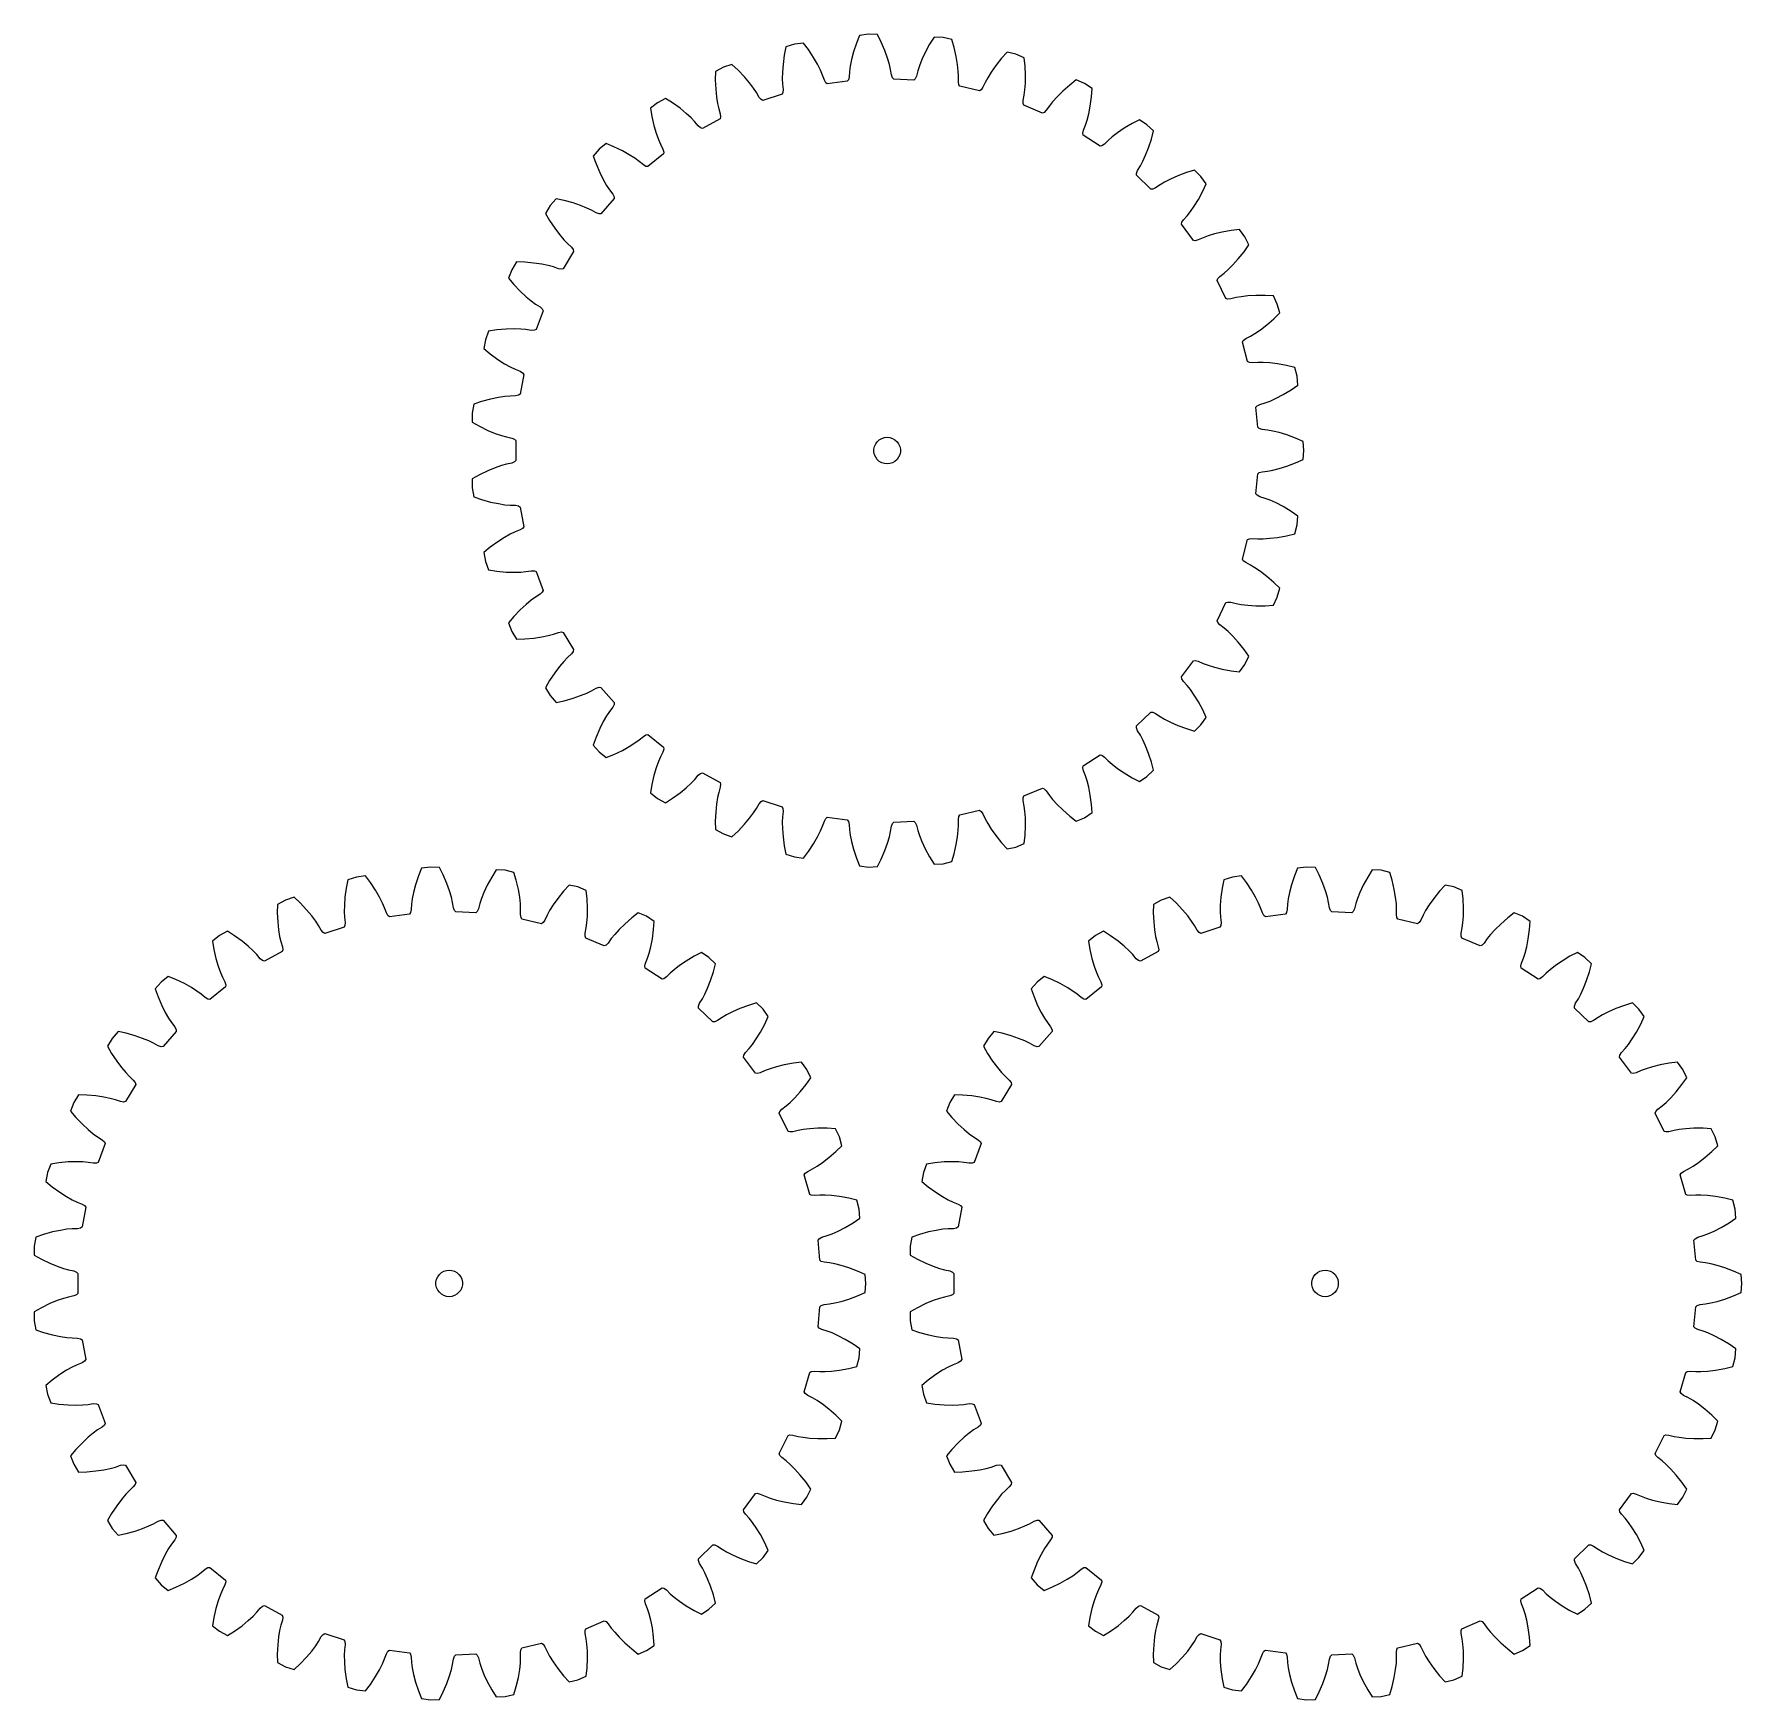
# Model space of a CAD drawing. Extents: x 0 to 193, y 0 to 188.
import ezdxf

# ---------------------------------------------------------------- set-up
doc = ezdxf.new("R2010")
doc.units = 0

msp = doc.modelspace()

# ---------------------------------------------------------------- linework, layer by layer
for p, q in [((93.31, 188.11), (92.96, 187.24)), ((94.32, 188.25), (93.31, 188.11)), ((95.34, 188.2), (94.32, 188.25)), ((95.76, 187.36), (95.34, 188.2)), ((96.18, 186.4), (95.76, 187.36)), ((101.74, 187.92), (101.24, 187.12)), ((102.76, 187.87), (101.74, 187.92)), ((103.76, 187.64), (102.76, 187.87)), ((104.02, 186.74), (103.76, 187.64)), ((84.8, 185.88), (84.66, 184.84)), ((84.98, 186.8), (84.8, 185.88)), ((85.95, 187.12), (84.98, 186.8)), ((86.97, 187.25), (85.95, 187.12)), ((87.53, 186.5), (86.97, 187.25)), ((88.11, 185.62), (87.53, 186.5)), ((88.56, 184.85), (88.11, 185.62)), ((92.41, 185.37), (92.27, 184.63)), ((92.64, 186.24), (92.41, 185.37)), ((92.96, 187.24), (92.64, 186.24)), ((96.48, 185.55), (96.18, 186.4)), ((96.69, 184.83), (96.48, 185.55)), ((100.37, 185.38), (100.09, 184.68)), ((100.74, 186.19), (100.37, 185.38)), ((101.24, 187.12), (100.74, 186.19)), ((104.25, 185.72), (104.02, 186.74)), ((104.4, 184.83), (104.25, 185.72)), ((109.37, 185.52), (108.71, 184.7)), ((110, 186.22), (109.37, 185.52)), ((110.99, 185.99), (110, 186.22)), ((111.93, 185.59), (110.99, 185.99)), ((112.03, 184.65), (111.93, 185.59)), ((77.02, 184.02), (77, 183.08)), ((77.92, 184.51), (77.02, 184.02)), ((78.89, 184.82), (77.92, 184.51)), ((79.58, 184.18), (78.89, 184.82)), ((80.31, 183.42), (79.58, 184.18)), ((80.89, 182.74), (80.31, 183.42)), ((84.59, 183.94), (84.58, 183.19)), ((84.66, 184.84), (84.59, 183.94)), ((88.89, 184.18), (88.56, 184.85)), ((89.13, 183.63), (88.89, 184.18)), ((89.34, 183.05), (89.13, 183.63)), ((92.14, 183.43), (92.06, 183.1)), ((92.19, 184.04), (92.14, 183.43)), ((92.27, 184.63), (92.19, 184.04)), ((96.83, 184.25), (96.69, 184.83)), ((96.93, 183.65), (96.83, 184.25)), ((97.04, 183.32), (96.93, 183.65)), ((99.75, 183.52), (99.61, 183.21)), ((99.91, 184.11), (99.75, 183.52)), ((100.09, 184.68), (99.91, 184.11)), ((104.48, 184.08), (104.4, 184.83)), ((104.51, 183.49), (104.48, 184.08)), ((104.5, 182.88), (104.51, 183.49)), ((108.19, 183.96), (107.8, 183.33)), ((108.71, 184.7), (108.19, 183.96)), ((112.08, 183.6), (112.03, 184.65)), ((112.07, 182.71), (112.08, 183.6)), ((77, 183.08), (77.05, 182.03)), ((77.05, 182.03), (77.14, 181.14)), ((81.34, 182.14), (80.89, 182.74)), ((81.67, 181.64), (81.34, 182.14)), ((81.98, 181.11), (81.67, 181.64)), ((84.65, 181.64), (84.55, 181.45)), ((84.58, 183.19), (84.6, 182.59)), ((84.6, 182.59), (84.67, 181.99)), ((84.67, 181.99), (84.65, 181.64)), ((89.5, 182.75), (89.34, 183.05)), ((89.67, 182.62), (89.5, 182.75)), ((91.93, 182.93), (89.67, 182.62)), ((92.06, 183.1), (91.93, 182.93)), ((97.18, 183.16), (97.04, 183.32)), ((99.46, 183.06), (97.18, 183.16)), ((99.61, 183.21), (99.46, 183.06)), ((104.55, 182.54), (104.5, 182.88)), ((104.66, 182.36), (104.55, 182.54)), ((106.88, 181.85), (104.66, 182.36)), ((107.06, 181.96), (106.88, 181.85)), ((107.26, 182.25), (107.06, 181.96)), ((107.52, 182.8), (107.26, 182.25)), ((107.8, 183.33), (107.52, 182.8)), ((111.93, 181.37), (112.01, 181.96)), ((112.01, 181.96), (112.07, 182.71)), ((116.28, 181.81), (115.64, 181.18)), ((117.07, 182.5), (116.28, 181.81)), ((117.82, 183.07), (117.07, 182.5)), ((118.76, 182.67), (117.82, 183.07)), ((119.61, 182.11), (118.76, 182.67)), ((119.54, 181.17), (119.61, 182.11)), ((70.48, 180.5), (69.68, 179.87)), ((69.68, 179.87), (69.84, 178.94)), ((71.38, 180.99), (70.48, 180.5)), ((72.18, 180.48), (71.38, 180.99)), ((73.03, 179.87), (72.18, 180.48)), ((73.72, 179.29), (73.03, 179.87)), ((77.14, 181.14), (77.27, 180.4)), ((77.27, 180.4), (77.4, 179.82)), ((77.4, 179.82), (77.57, 179.23)), ((82.19, 180.85), (81.98, 181.11)), ((82.38, 180.75), (82.19, 180.85)), ((84.55, 181.45), (82.38, 180.75)), ((111.8, 180.42), (111.81, 180.77)), ((111.88, 180.22), (111.8, 180.42)), ((111.81, 180.77), (111.93, 181.37)), ((113.98, 179.33), (111.88, 180.22)), ((114.42, 179.66), (114.17, 179.41)), ((114.77, 180.15), (114.42, 179.66)), ((115.14, 180.62), (114.77, 180.15)), ((115.64, 181.18), (115.14, 180.62)), ((119.23, 179.25), (119.4, 180.13)), ((119.4, 180.13), (119.54, 181.17)), ((69.84, 178.94), (70.07, 177.91)), ((70.07, 177.91), (70.32, 177.05)), ((74.27, 178.79), (73.72, 179.29)), ((74.68, 178.35), (74.27, 178.79)), ((75.08, 177.89), (74.68, 178.35)), ((75.34, 177.67), (75.08, 177.89)), ((75.55, 177.6), (75.34, 177.67)), ((77.55, 178.68), (75.55, 177.6)), ((77.61, 178.89), (77.55, 178.68)), ((77.57, 179.23), (77.61, 178.89)), ((114.17, 179.41), (113.98, 179.33)), ((118.63, 177.39), (118.86, 177.95)), ((118.86, 177.95), (119.04, 178.52)), ((119.04, 178.52), (119.23, 179.25)), ((124.12, 178.15), (123.22, 177.61)), ((124.95, 178.58), (124.12, 178.15)), ((125.81, 178.02), (124.95, 178.58)), ((126.55, 177.31), (125.81, 178.02)), ((64.68, 175.88), (63.88, 175.24)), ((65.55, 175.52), (64.68, 175.88)), ((70.32, 177.05), (70.57, 176.35)), ((70.57, 176.35), (70.81, 175.8)), ((70.81, 175.8), (71.08, 175.25)), ((118.56, 177.05), (118.63, 177.39)), ((118.6, 176.84), (118.56, 177.05)), ((120.5, 175.58), (118.6, 176.84)), ((121, 175.83), (120.71, 175.63)), ((121.43, 176.25), (121, 175.83)), ((121.88, 176.65), (121.43, 176.25)), ((122.47, 177.11), (121.88, 176.65)), ((123.22, 177.61), (122.47, 177.11)), ((125.99, 175.4), (126.31, 176.4)), ((126.31, 176.4), (126.55, 177.31)), ((63.88, 175.24), (63.21, 174.47)), ((63.21, 174.47), (63.52, 173.58)), ((66.5, 175.06), (65.55, 175.52)), ((67.28, 174.63), (66.5, 175.06)), ((67.91, 174.22), (67.28, 174.63)), ((68.4, 173.87), (67.91, 174.22)), ((68.87, 173.49), (68.4, 173.87)), ((71.16, 174.71), (69.38, 173.29)), ((71.08, 175.25), (71.18, 174.92)), ((71.18, 174.92), (71.16, 174.71)), ((120.71, 175.63), (120.5, 175.58)), ((125.06, 173.36), (125.34, 173.89)), ((125.34, 173.89), (125.66, 174.57)), ((125.66, 174.57), (125.99, 175.4)), ((63.52, 173.58), (63.94, 172.62)), ((63.94, 172.62), (64.34, 171.81)), ((69.17, 173.31), (68.87, 173.49)), ((69.38, 173.29), (69.17, 173.31)), ((124.61, 172.52), (124.74, 172.84)), ((124.61, 172.31), (124.61, 172.52)), ((126.26, 170.73), (124.61, 172.31)), ((124.74, 172.84), (125.06, 173.36)), ((128.47, 171.88), (127.8, 171.53)), ((129.29, 172.24), (128.47, 171.88)), ((130.27, 172.61), (129.29, 172.24)), ((131.17, 172.89), (130.27, 172.61)), ((131.91, 172.18), (131.17, 172.89)), ((132.51, 171.35), (131.91, 172.18)), ((64.34, 171.81), (64.71, 171.16)), ((64.71, 171.16), (65.04, 170.66)), ((65.04, 170.66), (65.41, 170.18)), ((65.41, 170.18), (65.56, 169.87)), ((126.47, 170.74), (126.26, 170.73)), ((126.79, 170.88), (126.47, 170.74)), ((127.29, 171.23), (126.79, 170.88)), ((127.8, 171.53), (127.29, 171.23)), ((131.62, 169.58), (132.12, 170.5)), ((132.12, 170.5), (132.51, 171.35)), ((58.32, 168.88), (57.8, 168)), ((57.8, 168), (58.27, 167.18)), ((59, 169.65), (58.32, 168.88)), ((59.92, 169.45), (59, 169.65)), ((60.93, 169.17), (59.92, 169.45)), ((61.78, 168.88), (60.93, 169.17)), ((62.47, 168.6), (61.78, 168.88)), ((63.01, 168.34), (62.47, 168.6)), ((63.54, 168.04), (63.01, 168.34)), ((63.87, 167.93), (63.54, 168.04)), ((65.58, 169.66), (64.08, 167.94)), ((65.56, 169.87), (65.58, 169.66)), ((130.35, 167.73), (130.72, 168.2)), ((130.72, 168.2), (131.15, 168.81)), ((131.15, 168.81), (131.62, 169.58)), ((58.27, 167.18), (58.85, 166.31)), ((58.85, 166.31), (59.39, 165.59)), ((64.08, 167.94), (63.87, 167.93)), ((129.72, 166.78), (129.75, 166.99)), ((131.06, 164.93), (129.72, 166.78)), ((129.75, 166.99), (129.94, 167.28)), ((129.94, 167.28), (130.35, 167.73)), ((135.34, 166.07), (134.31, 165.88)), ((136.28, 166.18), (135.34, 166.07)), ((136.88, 165.35), (136.28, 166.18)), ((59.39, 165.59), (59.87, 165.02)), ((59.87, 165.02), (60.28, 164.58)), ((60.28, 164.58), (60.73, 164.17)), ((60.73, 164.17), (60.94, 163.9)), ((131.27, 164.9), (131.06, 164.93)), ((131.6, 164.99), (131.27, 164.9)), ((132.16, 165.24), (131.6, 164.99)), ((132.72, 165.45), (132.16, 165.24)), ((133.43, 165.67), (132.72, 165.45)), ((134.31, 165.88), (133.43, 165.67)), ((136.78, 163.66), (137.32, 164.43)), ((137.32, 164.43), (136.88, 165.35)), ((54.52, 162.51), (53.99, 161.63)), ((55.46, 162.48), (54.52, 162.51)), ((56.5, 162.38), (55.46, 162.48)), ((57.39, 162.25), (56.5, 162.38)), ((58.12, 162.1), (57.39, 162.25)), ((60.99, 163.69), (59.82, 161.73)), ((60.94, 163.9), (60.99, 163.69)), ((135.52, 162.17), (136.13, 162.84)), ((136.13, 162.84), (136.78, 163.66)), ((53.99, 161.63), (53.63, 160.67)), ((53.63, 160.67), (54.24, 159.95)), ((58.7, 161.94), (58.12, 162.1)), ((59.28, 161.74), (58.7, 161.94)), ((59.62, 161.68), (59.28, 161.74)), ((59.82, 161.73), (59.62, 161.68)), ((133.75, 160.42), (133.82, 160.62)), ((134.74, 158.37), (133.75, 160.42)), ((133.82, 160.62), (134.06, 160.88)), ((134.06, 160.88), (134.54, 161.25)), ((134.54, 161.25), (134.99, 161.64)), ((134.99, 161.64), (135.52, 162.17)), ((54.24, 159.95), (54.96, 159.19)), ((54.96, 159.19), (55.62, 158.58)), ((55.62, 158.58), (56.2, 158.1)), ((134.94, 158.3), (134.74, 158.37)), ((135.29, 158.33), (134.94, 158.3)), ((135.88, 158.47), (135.29, 158.33)), ((136.47, 158.58), (135.88, 158.47)), ((137.21, 158.67), (136.47, 158.58)), ((138.11, 158.72), (137.21, 158.67)), ((139.16, 158.72), (138.11, 158.72)), ((140.1, 158.66), (139.16, 158.72)), ((140.54, 157.74), (140.1, 158.66)), ((56.2, 158.1), (56.68, 157.75)), ((56.68, 157.75), (57.2, 157.42)), ((57.54, 157), (56.74, 154.87)), ((57.2, 157.42), (57.45, 157.19)), ((57.45, 157.19), (57.54, 157)), ((140.14, 156.09), (140.81, 156.75)), ((140.81, 156.75), (140.54, 157.74)), ((51.38, 154.68), (51.02, 153.72)), ((52.31, 154.82), (51.38, 154.68)), ((53.36, 154.91), (52.31, 154.82)), ((54.26, 154.94), (53.36, 154.91)), ((55.01, 154.92), (54.26, 154.94)), ((55.6, 154.87), (55.01, 154.92)), ((56.2, 154.77), (55.6, 154.87)), ((56.55, 154.78), (56.2, 154.77)), ((56.74, 154.87), (56.55, 154.78)), ((138.02, 154.43), (138.64, 154.85)), ((138.64, 154.85), (139.35, 155.4)), ((139.35, 155.4), (140.14, 156.09)), ((51.02, 153.72), (50.84, 152.71)), ((50.84, 152.71), (51.57, 152.12)), ((136.59, 153.45), (136.69, 153.63)), ((137.19, 151.25), (136.59, 153.45)), ((136.69, 153.63), (136.97, 153.84)), ((136.97, 153.84), (137.51, 154.12)), ((137.51, 154.12), (138.02, 154.43)), ((51.57, 152.12), (52.42, 151.5)), ((52.42, 151.5), (53.17, 151.01)), ((53.17, 151.01), (53.83, 150.65)), ((53.83, 150.65), (54.37, 150.39)), ((137.38, 151.15), (137.19, 151.25)), ((137.72, 151.11), (137.38, 151.15)), ((138.33, 151.15), (137.72, 151.11)), ((138.93, 151.15), (138.33, 151.15)), ((139.68, 151.1), (138.93, 151.15)), ((140.57, 151), (139.68, 151.1)), ((141.6, 150.81), (140.57, 151)), ((142.52, 150.59), (141.6, 150.81)), ((54.37, 150.39), (54.93, 150.16)), ((54.93, 150.16), (55.22, 149.98)), ((55.35, 149.8), (54.94, 147.56)), ((55.22, 149.98), (55.35, 149.8)), ((142.79, 149.6), (142.52, 150.59)), ((142.88, 148.58), (142.79, 149.6)), ((51.6, 147), (50.59, 146.72)), ((52.48, 147.19), (51.6, 147)), ((53.22, 147.3), (52.48, 147.19)), ((53.81, 147.35), (53.22, 147.3)), ((54.43, 147.37), (53.81, 147.35)), ((54.76, 147.44), (54.43, 147.37)), ((54.94, 147.56), (54.76, 147.44)), ((139.16, 146.58), (139.72, 146.79)), ((139.72, 146.79), (140.4, 147.1)), ((140.4, 147.1), (141.2, 147.51)), ((141.2, 147.51), (142.1, 148.05)), ((142.1, 148.05), (142.88, 148.58)), ((49.7, 146.42), (49.52, 145.41)), ((49.52, 145.41), (49.52, 144.39)), ((50.59, 146.72), (49.7, 146.42)), ((138.13, 146.08), (138.27, 146.25)), ((138.34, 143.82), (138.13, 146.08)), ((138.27, 146.25), (138.58, 146.4)), ((138.58, 146.4), (139.16, 146.58)), ((49.52, 144.39), (50.34, 143.93)), ((50.34, 143.93), (51.28, 143.47)), ((51.28, 143.47), (52.11, 143.13)), ((52.11, 143.13), (52.82, 142.89)), ((52.82, 142.89), (53.4, 142.73)), ((138.5, 143.68), (138.34, 143.82)), ((138.83, 143.58), (138.5, 143.68)), ((139.44, 143.51), (138.83, 143.58)), ((140.02, 143.4), (139.44, 143.51)), ((140.75, 143.22), (140.02, 143.4)), ((141.61, 142.96), (140.75, 143.22)), ((142.59, 142.59), (141.61, 142.96)), ((53.4, 142.73), (54, 142.6)), ((54, 142.6), (54.32, 142.48)), ((54.32, 142.48), (54.47, 142.33)), ((54.47, 142.33), (54.47, 140.05)), ((94.94, 141.34), (95.01, 141.65)), ((94.94, 141.03), (94.94, 141.34)), ((95.01, 140.72), (94.94, 141.03)), ((95.01, 141.65), (95.14, 141.94)), ((95.14, 141.94), (95.32, 142.19)), ((95.32, 142.19), (95.55, 142.4)), ((95.55, 142.4), (95.83, 142.56)), ((95.83, 142.56), (96.12, 142.65)), ((96.12, 142.65), (96.44, 142.69)), ((96.44, 142.69), (96.75, 142.65)), ((96.75, 142.65), (97.05, 142.56)), ((97.05, 142.56), (97.32, 142.4)), ((97.32, 142.4), (97.55, 142.19)), ((97.55, 142.19), (97.73, 141.94)), ((97.73, 141.94), (97.86, 141.65)), ((97.86, 141.65), (97.93, 141.34)), ((97.93, 141.03), (97.86, 140.72)), ((97.93, 141.34), (97.93, 141.03)), ((143.45, 142.21), (142.59, 142.59)), ((143.55, 141.19), (143.45, 142.21)), ((143.45, 140.17), (143.55, 141.19)), ((52.11, 139.24), (51.28, 138.9)), ((52.82, 139.49), (52.11, 139.24)), ((53.4, 139.65), (52.82, 139.49)), ((54, 139.77), (53.4, 139.65)), ((54.32, 139.9), (54, 139.77)), ((54.47, 140.05), (54.32, 139.9)), ((95.14, 140.44), (95.01, 140.72)), ((95.32, 140.18), (95.14, 140.44)), ((95.55, 139.97), (95.32, 140.18)), ((95.83, 139.82), (95.55, 139.97)), ((96.12, 139.72), (95.83, 139.82)), ((96.44, 139.69), (96.12, 139.72)), ((96.75, 139.72), (96.44, 139.69)), ((97.05, 139.82), (96.75, 139.72)), ((97.32, 139.97), (97.05, 139.82)), ((97.55, 140.18), (97.32, 139.97)), ((97.73, 140.44), (97.55, 140.18)), ((97.86, 140.72), (97.73, 140.44)), ((140.02, 138.97), (140.75, 139.15)), ((140.75, 139.15), (141.61, 139.42)), ((141.61, 139.42), (142.59, 139.79)), ((142.59, 139.79), (143.45, 140.17)), ((50.34, 138.45), (49.52, 137.99)), ((49.52, 137.99), (49.52, 136.96)), ((51.28, 138.9), (50.34, 138.45)), ((138.13, 136.29), (138.34, 138.56)), ((138.34, 138.56), (138.5, 138.7)), ((138.5, 138.7), (138.83, 138.79)), ((138.83, 138.79), (139.44, 138.87)), ((139.44, 138.87), (140.02, 138.97)), ((49.52, 136.96), (49.7, 135.96)), ((49.7, 135.96), (50.59, 135.65)), ((50.59, 135.65), (51.6, 135.37)), ((51.6, 135.37), (52.48, 135.19)), ((52.48, 135.19), (53.22, 135.07)), ((138.27, 136.13), (138.13, 136.29)), ((138.58, 135.97), (138.27, 136.13)), ((139.16, 135.79), (138.58, 135.97)), ((139.72, 135.58), (139.16, 135.79)), ((140.4, 135.28), (139.72, 135.58)), ((141.2, 134.86), (140.4, 135.28)), ((53.22, 135.07), (53.81, 135.02)), ((53.81, 135.02), (54.43, 135)), ((54.43, 135), (54.76, 134.93)), ((54.76, 134.93), (54.94, 134.81)), ((54.94, 134.81), (55.35, 132.57)), ((142.1, 134.32), (141.2, 134.86)), ((142.88, 133.79), (142.1, 134.32)), ((142.79, 132.78), (142.88, 133.79)), ((53.17, 131.36), (52.42, 130.88)), ((53.83, 131.73), (53.17, 131.36)), ((54.37, 131.99), (53.83, 131.73)), ((54.93, 132.22), (54.37, 131.99)), ((55.22, 132.4), (54.93, 132.22)), ((55.35, 132.57), (55.22, 132.4)), ((139.68, 131.27), (140.57, 131.38)), ((140.57, 131.38), (141.6, 131.57)), ((141.6, 131.57), (142.52, 131.79)), ((142.52, 131.79), (142.79, 132.78)), ((51.57, 130.26), (50.84, 129.66)), ((50.84, 129.66), (51.02, 128.65)), ((52.42, 130.88), (51.57, 130.26)), ((136.59, 128.93), (137.19, 131.12)), ((137.19, 131.12), (137.38, 131.22)), ((137.38, 131.22), (137.72, 131.26)), ((137.72, 131.26), (138.33, 131.22)), ((138.33, 131.22), (138.93, 131.22)), ((138.93, 131.22), (139.68, 131.27)), ((51.02, 128.65), (51.38, 127.7)), ((51.38, 127.7), (52.31, 127.56)), ((52.31, 127.56), (53.36, 127.46)), ((53.36, 127.46), (54.26, 127.43)), ((54.26, 127.43), (55.01, 127.46)), ((55.01, 127.46), (55.6, 127.51)), ((55.6, 127.51), (56.2, 127.6)), ((56.2, 127.6), (56.55, 127.59)), ((56.55, 127.59), (56.74, 127.51)), ((56.74, 127.51), (57.54, 125.38)), ((136.69, 128.74), (136.59, 128.93)), ((136.97, 128.53), (136.69, 128.74)), ((137.51, 128.25), (136.97, 128.53)), ((138.02, 127.94), (137.51, 128.25)), ((138.64, 127.52), (138.02, 127.94)), ((139.35, 126.97), (138.64, 127.52)), ((140.14, 126.28), (139.35, 126.97)), ((140.81, 125.62), (140.14, 126.28)), ((140.54, 124.63), (140.81, 125.62)), ((55.62, 123.79), (54.96, 123.18)), ((56.2, 124.27), (55.62, 123.79)), ((56.68, 124.62), (56.2, 124.27)), ((57.2, 124.95), (56.68, 124.62)), ((57.45, 125.18), (57.2, 124.95)), ((57.54, 125.38), (57.45, 125.18)), ((133.75, 121.95), (134.74, 124)), ((134.74, 124), (134.94, 124.07)), ((134.94, 124.07), (135.29, 124.05)), ((135.29, 124.05), (135.88, 123.9)), ((135.88, 123.9), (136.47, 123.8)), ((136.47, 123.8), (137.21, 123.71)), ((137.21, 123.71), (138.11, 123.65)), ((138.11, 123.65), (139.16, 123.66)), ((139.16, 123.66), (140.1, 123.71)), ((140.1, 123.71), (140.54, 124.63)), ((54.24, 122.42), (53.63, 121.71)), ((53.63, 121.71), (53.99, 120.75)), ((54.96, 123.18), (54.24, 122.42)), ((133.82, 121.75), (133.75, 121.95)), ((134.06, 121.5), (133.82, 121.75)), ((53.99, 120.75), (54.52, 119.87)), ((54.52, 119.87), (55.46, 119.9)), ((55.46, 119.9), (56.5, 119.99)), ((56.5, 119.99), (57.39, 120.12)), ((57.39, 120.12), (58.12, 120.28)), ((58.12, 120.28), (58.7, 120.44)), ((58.7, 120.44), (59.28, 120.63)), ((59.28, 120.63), (59.62, 120.69)), ((59.62, 120.69), (59.82, 120.64)), ((59.82, 120.64), (60.99, 118.69)), ((134.54, 121.12), (134.06, 121.5)), ((134.99, 120.73), (134.54, 121.12)), ((135.52, 120.21), (134.99, 120.73)), ((136.13, 119.54), (135.52, 120.21)), ((60.28, 117.79), (59.87, 117.36)), ((60.73, 118.21), (60.28, 117.79)), ((60.94, 118.48), (60.73, 118.21)), ((60.99, 118.69), (60.94, 118.48)), ((136.78, 118.72), (136.13, 119.54)), ((137.32, 117.95), (136.78, 118.72)), ((136.88, 117.02), (137.32, 117.95)), ((58.85, 116.07), (58.27, 115.19)), ((59.39, 116.79), (58.85, 116.07)), ((59.87, 117.36), (59.39, 116.79)), ((129.72, 115.6), (131.06, 117.44)), ((131.06, 117.44), (131.27, 117.47)), ((131.27, 117.47), (131.6, 117.39)), ((131.6, 117.39), (132.16, 117.14)), ((132.16, 117.14), (132.72, 116.93)), ((132.72, 116.93), (133.43, 116.71)), ((133.43, 116.71), (134.31, 116.5)), ((134.31, 116.5), (135.34, 116.31)), ((135.34, 116.31), (136.28, 116.2)), ((136.28, 116.2), (136.88, 117.02)), ((58.27, 115.19), (57.8, 114.38)), ((57.8, 114.38), (58.32, 113.5)), ((62.47, 113.77), (63.01, 114.03)), ((63.01, 114.03), (63.54, 114.33)), ((63.54, 114.33), (63.87, 114.45)), ((63.87, 114.45), (64.08, 114.43)), ((64.08, 114.43), (65.58, 112.72)), ((129.75, 115.39), (129.72, 115.6)), ((129.94, 115.1), (129.75, 115.39)), ((130.35, 114.64), (129.94, 115.1)), ((130.72, 114.18), (130.35, 114.64)), ((131.15, 113.56), (130.72, 114.18)), ((58.32, 113.5), (59, 112.73)), ((59, 112.73), (59.92, 112.92)), ((59.92, 112.92), (60.93, 113.2)), ((60.93, 113.2), (61.78, 113.49)), ((61.78, 113.49), (62.47, 113.77)), ((65.41, 112.2), (65.04, 111.71)), ((65.56, 112.5), (65.41, 112.2)), ((65.58, 112.72), (65.56, 112.5)), ((131.62, 112.8), (131.15, 113.56)), ((132.12, 111.87), (131.62, 112.8)), ((64.34, 110.56), (63.94, 109.76)), ((64.71, 111.21), (64.34, 110.56)), ((65.04, 111.71), (64.71, 111.21)), ((124.61, 110.07), (126.26, 111.64)), ((124.61, 109.85), (124.61, 110.07)), ((126.26, 111.64), (126.47, 111.63)), ((126.47, 111.63), (126.79, 111.49)), ((126.79, 111.49), (127.29, 111.15)), ((127.29, 111.15), (127.8, 110.84)), ((127.8, 110.84), (128.47, 110.5)), ((128.47, 110.5), (129.29, 110.13)), ((129.29, 110.13), (130.27, 109.76)), ((131.17, 109.48), (131.91, 110.19)), ((131.91, 110.19), (132.51, 111.02)), ((132.51, 111.02), (132.12, 111.87)), ((63.52, 108.79), (63.21, 107.91)), ((63.94, 109.76), (63.52, 108.79)), ((67.28, 107.75), (67.91, 108.15)), ((67.91, 108.15), (68.4, 108.5)), ((68.4, 108.5), (68.87, 108.89)), ((68.87, 108.89), (69.17, 109.06)), ((69.17, 109.06), (69.38, 109.09)), ((69.38, 109.09), (71.16, 107.67)), ((124.74, 109.53), (124.61, 109.85)), ((125.06, 109.01), (124.74, 109.53)), ((125.34, 108.49), (125.06, 109.01)), ((125.66, 107.81), (125.34, 108.49)), ((130.27, 109.76), (131.17, 109.48)), ((63.21, 107.91), (63.88, 107.14)), ((63.88, 107.14), (64.68, 106.5)), ((64.68, 106.5), (65.55, 106.85)), ((65.55, 106.85), (66.5, 107.31)), ((66.5, 107.31), (67.28, 107.75)), ((70.81, 106.58), (70.57, 106.03)), ((71.08, 107.12), (70.81, 106.58)), ((71.18, 107.45), (71.08, 107.12)), ((71.16, 107.67), (71.18, 107.45)), ((118.6, 105.54), (120.5, 106.79)), ((120.5, 106.79), (120.71, 106.75)), ((120.71, 106.75), (121, 106.55)), ((121, 106.55), (121.43, 106.12)), ((125.99, 106.97), (125.66, 107.81)), ((126.31, 105.97), (125.99, 106.97)), ((70.07, 104.46), (69.84, 103.44)), ((70.32, 105.32), (70.07, 104.46)), ((70.57, 106.03), (70.32, 105.32)), ((74.68, 104.02), (75.08, 104.49)), ((75.08, 104.49), (75.34, 104.71)), ((75.34, 104.71), (75.55, 104.77)), ((75.55, 104.77), (77.55, 103.69)), ((118.56, 105.33), (118.6, 105.54)), ((118.63, 104.99), (118.56, 105.33)), ((118.86, 104.42), (118.63, 104.99)), ((119.04, 103.85), (118.86, 104.42)), ((121.43, 106.12), (121.88, 105.73)), ((121.88, 105.73), (122.47, 105.27)), ((122.47, 105.27), (123.22, 104.76)), ((123.22, 104.76), (124.12, 104.22)), ((124.95, 103.79), (125.81, 104.36)), ((125.81, 104.36), (126.55, 105.06)), ((126.55, 105.06), (126.31, 105.97)), ((69.84, 103.44), (69.68, 102.51)), ((69.68, 102.51), (70.48, 101.87)), ((72.18, 101.89), (73.03, 102.51)), ((73.03, 102.51), (73.72, 103.08)), ((73.72, 103.08), (74.27, 103.59)), ((74.27, 103.59), (74.68, 104.02)), ((77.4, 102.56), (77.27, 101.98)), ((77.57, 103.14), (77.4, 102.56)), ((77.55, 103.69), (77.61, 103.49)), ((77.61, 103.49), (77.57, 103.14)), ((111.88, 102.15), (113.98, 103.05)), ((113.98, 103.05), (114.17, 102.96)), ((114.17, 102.96), (114.42, 102.72)), ((114.42, 102.72), (114.77, 102.22)), ((119.23, 103.13), (119.04, 103.85)), ((119.4, 102.25), (119.23, 103.13)), ((124.12, 104.22), (124.95, 103.79)), ((70.48, 101.87), (71.38, 101.39)), ((71.38, 101.39), (72.18, 101.89)), ((77.14, 101.24), (77.05, 100.34)), ((77.27, 101.98), (77.14, 101.24)), ((81.34, 100.24), (81.67, 100.73)), ((81.67, 100.73), (81.98, 101.26)), ((81.98, 101.26), (82.19, 101.53)), ((82.19, 101.53), (82.38, 101.63)), ((82.38, 101.63), (84.55, 100.92)), ((84.55, 100.92), (84.65, 100.73)), ((84.65, 100.73), (84.67, 100.39)), ((104.66, 100.02), (106.88, 100.53)), ((106.88, 100.53), (107.06, 100.41)), ((107.06, 100.41), (107.26, 100.13)), ((111.8, 101.95), (111.88, 102.15)), ((111.81, 101.61), (111.8, 101.95)), ((111.93, 101.01), (111.81, 101.61)), ((112.01, 100.42), (111.93, 101.01)), ((112.07, 99.67), (112.01, 100.42)), ((114.77, 102.22), (115.14, 101.75)), ((115.14, 101.75), (115.64, 101.2)), ((115.64, 101.2), (116.28, 100.57)), ((116.28, 100.57), (117.07, 99.88)), ((119.54, 101.2), (119.4, 102.25)), ((119.61, 100.27), (119.54, 101.2)), ((77.05, 100.34), (77, 99.29)), ((77, 99.29), (77.02, 98.35)), ((79.58, 98.19), (80.31, 98.95)), ((80.31, 98.95), (80.89, 99.64)), ((80.89, 99.64), (81.34, 100.24)), ((84.6, 99.78), (84.58, 99.18)), ((84.58, 99.18), (84.59, 98.44)), ((84.67, 100.39), (84.6, 99.78)), ((88.89, 98.2), (89.13, 98.75)), ((89.13, 98.75), (89.34, 99.32)), ((89.34, 99.32), (89.5, 99.62)), ((89.5, 99.62), (89.67, 99.75)), ((89.67, 99.75), (91.93, 99.45)), ((91.93, 99.45), (92.06, 99.28)), ((92.06, 99.28), (92.14, 98.94)), ((92.14, 98.94), (92.19, 98.33)), ((96.83, 98.12), (96.93, 98.73)), ((96.93, 98.73), (97.04, 99.05)), ((97.04, 99.05), (97.18, 99.21)), ((97.18, 99.21), (99.46, 99.31)), ((99.46, 99.31), (99.61, 99.17)), ((99.61, 99.17), (99.75, 98.85)), ((99.75, 98.85), (99.91, 98.26)), ((104.48, 98.29), (104.51, 98.89)), ((104.5, 99.5), (104.55, 99.84)), ((104.51, 98.89), (104.5, 99.5)), ((104.55, 99.84), (104.66, 100.02)), ((107.26, 100.13), (107.52, 99.57)), ((107.52, 99.57), (107.8, 99.05)), ((107.8, 99.05), (108.19, 98.41)), ((112.03, 97.72), (112.08, 98.77)), ((112.08, 98.77), (112.07, 99.67)), ((117.07, 99.88), (117.82, 99.3)), ((117.82, 99.3), (118.76, 99.7)), ((118.76, 99.7), (119.61, 100.27)), ((77.02, 98.35), (77.92, 97.87)), ((77.92, 97.87), (78.89, 97.55)), ((78.89, 97.55), (79.58, 98.19)), ((84.59, 98.44), (84.66, 97.54)), ((84.66, 97.54), (84.8, 96.5)), ((87.53, 95.87), (88.11, 96.75)), ((88.11, 96.75), (88.56, 97.53)), ((88.56, 97.53), (88.89, 98.2)), ((92.19, 98.33), (92.27, 97.74)), ((92.27, 97.74), (92.41, 97.01)), ((92.41, 97.01), (92.64, 96.14)), ((96.18, 95.98), (96.48, 96.82)), ((96.48, 96.82), (96.69, 97.54)), ((96.69, 97.54), (96.83, 98.12)), ((99.91, 98.26), (100.09, 97.69)), ((100.09, 97.69), (100.37, 97)), ((100.37, 97), (100.74, 96.18)), ((104.02, 95.63), (104.25, 96.66)), ((104.25, 96.66), (104.4, 97.55)), ((104.4, 97.55), (104.48, 98.29)), ((108.19, 98.41), (108.71, 97.67)), ((108.71, 97.67), (109.37, 96.85)), ((109.37, 96.85), (110, 96.16)), ((110.99, 96.38), (111.93, 96.79)), ((111.93, 96.79), (112.03, 97.72)), ((84.8, 96.5), (84.98, 95.57)), ((84.98, 95.57), (85.95, 95.26)), ((85.95, 95.26), (86.97, 95.12)), ((86.97, 95.12), (87.53, 95.87)), ((92.64, 96.14), (92.96, 95.14)), ((92.96, 95.14), (93.31, 94.26)), ((95.34, 94.17), (95.76, 95.01)), ((95.76, 95.01), (96.18, 95.98)), ((100.74, 96.18), (101.24, 95.26)), ((101.24, 95.26), (101.74, 94.46)), ((102.76, 94.5), (103.76, 94.73)), ((103.76, 94.73), (104.02, 95.63)), ((110, 96.16), (110.99, 96.38)), ((35.46, 92.67), (35.28, 91.75)), ((36.44, 92.99), (35.46, 92.67)), ((37.45, 93.13), (36.44, 92.99)), ((38.02, 92.38), (37.45, 93.13)), ((43.45, 93.11), (43.12, 92.11)), ((43.79, 93.99), (43.45, 93.11)), ((44.81, 94.12), (43.79, 93.99)), ((45.83, 94.08), (44.81, 94.12)), ((46.25, 93.24), (45.83, 94.08)), ((46.66, 92.27), (46.25, 93.24)), ((51.73, 92.99), (51.23, 92.07)), ((52.22, 93.79), (51.73, 92.99)), ((53.24, 93.75), (52.22, 93.79)), ((54.24, 93.52), (53.24, 93.75)), ((54.51, 92.62), (54.24, 93.52)), ((93.31, 94.26), (94.32, 94.12)), ((94.32, 94.12), (95.34, 94.17)), ((101.74, 94.46), (102.76, 94.5)), ((134.49, 92.67), (134.31, 91.75)), ((135.47, 92.99), (134.49, 92.67)), ((136.48, 93.13), (135.47, 92.99)), ((137.05, 92.38), (136.48, 93.13)), ((142.48, 93.11), (142.15, 92.11)), ((142.82, 93.99), (142.48, 93.11)), ((143.84, 94.12), (142.82, 93.99)), ((144.86, 94.08), (143.84, 94.12)), ((145.28, 93.24), (144.86, 94.08)), ((145.69, 92.27), (145.28, 93.24)), ((150.76, 92.99), (150.26, 92.07)), ((151.25, 93.79), (150.76, 92.99)), ((152.27, 93.75), (151.25, 93.79)), ((153.27, 93.52), (152.27, 93.75)), ((153.54, 92.62), (153.27, 93.52)), ((35.28, 91.75), (35.14, 90.71)), ((38.59, 91.5), (38.02, 92.38)), ((39.04, 90.72), (38.59, 91.5)), ((42.9, 91.24), (42.75, 90.51)), ((43.12, 92.11), (42.9, 91.24)), ((46.97, 91.43), (46.66, 92.27)), ((47.18, 90.71), (46.97, 91.43)), ((50.85, 91.25), (50.58, 90.55)), ((51.23, 92.07), (50.85, 91.25)), ((54.74, 91.59), (54.51, 92.62)), ((54.89, 90.7), (54.74, 91.59)), ((59.85, 91.4), (59.2, 90.57)), ((60.48, 92.09), (59.85, 91.4)), ((61.48, 91.87), (60.48, 92.09)), ((62.42, 91.46), (61.48, 91.87)), ((62.52, 90.53), (62.42, 91.46)), ((134.31, 91.75), (134.17, 90.71)), ((137.62, 91.5), (137.05, 92.38)), ((138.07, 90.72), (137.62, 91.5)), ((141.93, 91.24), (141.78, 90.51)), ((142.15, 92.11), (141.93, 91.24)), ((146, 91.43), (145.69, 92.27)), ((146.21, 90.71), (146, 91.43)), ((149.88, 91.25), (149.61, 90.55)), ((150.26, 92.07), (149.88, 91.25)), ((153.77, 91.59), (153.54, 92.62)), ((153.92, 90.7), (153.77, 91.59)), ((158.88, 91.4), (158.23, 90.57)), ((159.51, 92.09), (158.88, 91.4)), ((160.51, 91.87), (159.51, 92.09)), ((161.45, 91.46), (160.51, 91.87)), ((161.55, 90.53), (161.45, 91.46)), ((27.5, 89.9), (27.49, 88.96)), ((27.49, 88.96), (27.54, 87.91)), ((28.4, 90.38), (27.5, 89.9)), ((29.38, 90.7), (28.4, 90.38)), ((30.07, 90.06), (29.38, 90.7)), ((30.79, 89.3), (30.07, 90.06)), ((31.38, 88.61), (30.79, 89.3)), ((35.07, 89.81), (35.06, 89.07)), ((35.06, 89.07), (35.09, 88.47)), ((35.14, 90.71), (35.07, 89.81)), ((39.38, 90.05), (39.04, 90.72)), ((39.61, 89.5), (39.38, 90.05)), ((39.82, 88.93), (39.61, 89.5)), ((39.99, 88.63), (39.82, 88.93)), ((42.54, 88.97), (42.42, 88.8)), ((42.63, 89.31), (42.54, 88.97)), ((42.67, 89.92), (42.63, 89.31)), ((42.75, 90.51), (42.67, 89.92)), ((47.31, 90.13), (47.18, 90.71)), ((47.41, 89.52), (47.31, 90.13)), ((47.52, 89.2), (47.41, 89.52)), ((47.67, 89.04), (47.52, 89.2)), ((49.94, 88.94), (47.67, 89.04)), ((50.1, 89.08), (49.94, 88.94)), ((50.24, 89.4), (50.1, 89.08)), ((50.39, 89.99), (50.24, 89.4)), ((50.58, 90.55), (50.39, 89.99)), ((54.97, 89.96), (54.89, 90.7)), ((54.99, 89.36), (54.97, 89.96)), ((54.98, 88.75), (54.99, 89.36)), ((58.28, 89.2), (58, 88.68)), ((58.68, 89.84), (58.28, 89.2)), ((59.2, 90.57), (58.68, 89.84)), ((62.57, 89.48), (62.52, 90.53)), ((62.55, 88.58), (62.57, 89.48)), ((68.3, 88.95), (67.56, 88.37)), ((69.24, 88.55), (68.3, 88.95)), ((126.53, 89.9), (126.52, 88.96)), ((126.52, 88.96), (126.57, 87.91)), ((127.43, 90.38), (126.53, 89.9)), ((128.41, 90.7), (127.43, 90.38)), ((129.1, 90.06), (128.41, 90.7)), ((129.82, 89.3), (129.1, 90.06)), ((130.41, 88.61), (129.82, 89.3)), ((134.1, 89.81), (134.09, 89.07)), ((134.09, 89.07), (134.12, 88.47)), ((134.17, 90.71), (134.1, 89.81)), ((138.41, 90.05), (138.07, 90.72)), ((138.65, 89.5), (138.41, 90.05)), ((138.85, 88.93), (138.65, 89.5)), ((139.02, 88.63), (138.85, 88.93)), ((141.57, 88.97), (141.45, 88.8)), ((141.66, 89.31), (141.57, 88.97)), ((141.7, 89.92), (141.66, 89.31)), ((141.78, 90.51), (141.7, 89.92)), ((146.34, 90.13), (146.21, 90.71)), ((146.44, 89.52), (146.34, 90.13)), ((146.55, 89.2), (146.44, 89.52)), ((146.7, 89.04), (146.55, 89.2)), ((148.97, 88.94), (146.7, 89.04)), ((149.13, 89.08), (148.97, 88.94)), ((149.27, 89.4), (149.13, 89.08)), ((149.42, 89.99), (149.27, 89.4)), ((149.61, 90.55), (149.42, 89.99)), ((154, 89.96), (153.92, 90.7)), ((154.02, 89.36), (154, 89.96)), ((154.01, 88.75), (154.02, 89.36)), ((157.31, 89.2), (157.03, 88.68)), ((157.71, 89.84), (157.31, 89.2)), ((158.23, 90.57), (157.71, 89.84)), ((161.6, 89.48), (161.55, 90.53)), ((161.58, 88.58), (161.6, 89.48)), ((167.33, 88.95), (166.59, 88.37)), ((168.27, 88.55), (167.33, 88.95)), ((27.54, 87.91), (27.63, 87.01)), ((27.63, 87.01), (27.75, 86.27)), ((31.83, 88.01), (31.38, 88.61)), ((32.15, 87.52), (31.83, 88.01)), ((32.46, 86.99), (32.15, 87.52)), ((32.68, 86.72), (32.46, 86.99)), ((35.03, 87.33), (32.87, 86.62)), ((35.13, 87.52), (35.03, 87.33)), ((35.09, 88.47), (35.15, 87.86)), ((35.15, 87.86), (35.13, 87.52)), ((40.16, 88.5), (39.99, 88.63)), ((42.42, 88.8), (40.16, 88.5)), ((55.04, 88.41), (54.98, 88.75)), ((55.15, 88.23), (55.04, 88.41)), ((57.37, 87.72), (55.15, 88.23)), ((57.55, 87.84), (57.37, 87.72)), ((57.74, 88.12), (57.55, 87.84)), ((58, 88.68), (57.74, 88.12)), ((62.3, 86.64), (62.42, 87.24)), ((62.42, 87.24), (62.5, 87.83)), ((62.5, 87.83), (62.55, 88.58)), ((66.13, 87.05), (65.63, 86.5)), ((66.77, 87.68), (66.13, 87.05)), ((67.56, 88.37), (66.77, 87.68)), ((70.1, 87.98), (69.24, 88.55)), ((69.89, 86), (70.03, 87.05)), ((70.03, 87.05), (70.1, 87.98)), ((126.57, 87.91), (126.66, 87.01)), ((126.66, 87.01), (126.78, 86.27)), ((130.86, 88.01), (130.41, 88.61)), ((131.18, 87.52), (130.86, 88.01)), ((131.49, 86.99), (131.18, 87.52)), ((131.71, 86.72), (131.49, 86.99)), ((134.06, 87.33), (131.9, 86.62)), ((134.16, 87.52), (134.06, 87.33)), ((134.12, 88.47), (134.18, 87.86)), ((134.18, 87.86), (134.16, 87.52)), ((139.19, 88.5), (139.02, 88.63)), ((141.45, 88.8), (139.19, 88.5)), ((154.07, 88.41), (154.01, 88.75)), ((154.18, 88.23), (154.07, 88.41)), ((156.4, 87.72), (154.18, 88.23)), ((156.58, 87.84), (156.4, 87.72)), ((156.77, 88.12), (156.58, 87.84)), ((157.03, 88.68), (156.77, 88.12)), ((161.33, 86.64), (161.45, 87.24)), ((161.45, 87.24), (161.53, 87.83)), ((161.53, 87.83), (161.58, 88.58)), ((165.16, 87.05), (164.66, 86.5)), ((165.8, 87.68), (165.16, 87.05)), ((166.59, 88.37), (165.8, 87.68)), ((169.13, 87.98), (168.27, 88.55)), ((168.92, 86), (169.06, 87.05)), ((169.06, 87.05), (169.13, 87.98)), ((20.97, 86.38), (20.17, 85.74)), ((20.17, 85.74), (20.32, 84.81)), ((21.87, 86.86), (20.97, 86.38)), ((22.66, 86.36), (21.87, 86.86)), ((23.51, 85.74), (22.66, 86.36)), ((24.21, 85.17), (23.51, 85.74)), ((24.76, 84.66), (24.21, 85.17)), ((27.75, 86.27), (27.88, 85.69)), ((27.88, 85.69), (28.06, 85.1)), ((28.06, 85.1), (28.1, 84.76)), ((32.87, 86.62), (32.68, 86.72)), ((62.29, 86.3), (62.3, 86.64)), ((62.37, 86.1), (62.29, 86.3)), ((64.46, 85.2), (62.37, 86.1)), ((64.66, 85.29), (64.46, 85.2)), ((64.9, 85.53), (64.66, 85.29)), ((65.25, 86.03), (64.9, 85.53)), ((65.63, 86.5), (65.25, 86.03)), ((69.53, 84.4), (69.71, 85.12)), ((69.71, 85.12), (69.89, 86)), ((120, 86.38), (119.2, 85.74)), ((119.2, 85.74), (119.35, 84.81)), ((120.9, 86.86), (120, 86.38)), ((121.69, 86.36), (120.9, 86.86)), ((122.54, 85.74), (121.69, 86.36)), ((123.24, 85.17), (122.54, 85.74)), ((123.79, 84.66), (123.24, 85.17)), ((126.78, 86.27), (126.91, 85.69)), ((126.91, 85.69), (127.09, 85.1)), ((127.09, 85.1), (127.13, 84.76)), ((131.9, 86.62), (131.71, 86.72)), ((161.32, 86.3), (161.33, 86.64)), ((161.4, 86.1), (161.32, 86.3)), ((163.49, 85.2), (161.4, 86.1)), ((163.69, 85.29), (163.49, 85.2)), ((163.93, 85.53), (163.69, 85.29)), ((164.28, 86.03), (163.93, 85.53)), ((164.66, 86.5), (164.28, 86.03)), ((168.56, 84.4), (168.74, 85.12)), ((168.74, 85.12), (168.92, 86)), ((20.32, 84.81), (20.55, 83.79)), ((20.55, 83.79), (20.81, 82.93)), ((25.17, 84.23), (24.76, 84.66)), ((25.56, 83.76), (25.17, 84.23)), ((25.83, 83.54), (25.56, 83.76)), ((26.03, 83.48), (25.83, 83.54)), ((28.04, 84.56), (26.03, 83.48)), ((28.1, 84.76), (28.04, 84.56)), ((69.05, 82.92), (69.12, 83.26)), ((69.12, 83.26), (69.34, 83.83)), ((69.34, 83.83), (69.53, 84.4)), ((73.7, 83.49), (72.96, 82.98)), ((74.6, 84.03), (73.7, 83.49)), ((75.44, 84.46), (74.6, 84.03)), ((76.29, 83.89), (75.44, 84.46)), ((77.03, 83.19), (76.29, 83.89)), ((76.8, 82.28), (77.03, 83.19)), ((119.35, 84.81), (119.58, 83.79)), ((119.58, 83.79), (119.84, 82.93)), ((124.2, 84.23), (123.79, 84.66)), ((124.59, 83.76), (124.2, 84.23)), ((124.86, 83.54), (124.59, 83.76)), ((125.06, 83.48), (124.86, 83.54)), ((127.07, 84.56), (125.06, 83.48)), ((127.13, 84.76), (127.07, 84.56)), ((168.08, 82.92), (168.15, 83.26)), ((168.15, 83.26), (168.37, 83.83)), ((168.37, 83.83), (168.56, 84.4)), ((172.73, 83.49), (171.99, 82.98)), ((173.63, 84.03), (172.73, 83.49)), ((174.47, 84.46), (173.63, 84.03)), ((175.32, 83.89), (174.47, 84.46)), ((176.06, 83.19), (175.32, 83.89)), ((175.83, 82.28), (176.06, 83.19)), ((14.36, 81.11), (13.69, 80.34)), ((15.16, 81.75), (14.36, 81.11)), ((16.03, 81.4), (15.16, 81.75)), ((16.98, 80.94), (16.03, 81.4)), ((20.81, 82.93), (21.06, 82.22)), ((21.06, 82.22), (21.29, 81.67)), ((21.29, 81.67), (21.57, 81.13)), ((21.57, 81.13), (21.67, 80.8)), ((69.09, 82.71), (69.05, 82.92)), ((70.99, 81.46), (69.09, 82.71)), ((71.2, 81.5), (70.99, 81.46)), ((71.48, 81.7), (71.2, 81.5)), ((71.92, 82.13), (71.48, 81.7)), ((72.37, 82.52), (71.92, 82.13)), ((72.96, 82.98), (72.37, 82.52)), ((76.14, 80.44), (76.47, 81.28)), ((76.47, 81.28), (76.8, 82.28)), ((113.39, 81.11), (112.72, 80.34)), ((114.19, 81.75), (113.39, 81.11)), ((115.06, 81.4), (114.19, 81.75)), ((116.01, 80.94), (115.06, 81.4)), ((119.84, 82.93), (120.09, 82.22)), ((120.09, 82.22), (120.32, 81.67)), ((120.32, 81.67), (120.6, 81.13)), ((120.6, 81.13), (120.7, 80.8)), ((168.12, 82.71), (168.08, 82.92)), ((170.02, 81.46), (168.12, 82.71)), ((170.23, 81.5), (170.02, 81.46)), ((170.51, 81.7), (170.23, 81.5)), ((170.95, 82.13), (170.51, 81.7)), ((171.4, 82.52), (170.95, 82.13)), ((171.99, 82.98), (171.4, 82.52)), ((175.17, 80.44), (175.5, 81.28)), ((175.5, 81.28), (175.83, 82.28)), ((13.69, 80.34), (14.01, 79.46)), ((14.01, 79.46), (14.42, 78.49)), ((17.77, 80.5), (16.98, 80.94)), ((18.4, 80.1), (17.77, 80.5)), ((18.88, 79.75), (18.4, 80.1)), ((19.35, 79.36), (18.88, 79.75)), ((19.65, 79.19), (19.35, 79.36)), ((19.86, 79.16), (19.65, 79.19)), ((21.64, 80.58), (19.86, 79.16)), ((21.67, 80.8), (21.64, 80.58)), ((75.23, 78.72), (75.55, 79.23)), ((75.55, 79.23), (75.83, 79.76)), ((75.83, 79.76), (76.14, 80.44)), ((112.72, 80.34), (113.04, 79.46)), ((113.04, 79.46), (113.45, 78.49)), ((116.8, 80.5), (116.01, 80.94)), ((117.43, 80.1), (116.8, 80.5)), ((117.91, 79.75), (117.43, 80.1)), ((118.38, 79.36), (117.91, 79.75)), ((118.68, 79.19), (118.38, 79.36)), ((118.89, 79.16), (118.68, 79.19)), ((120.67, 80.58), (118.89, 79.16)), ((120.7, 80.8), (120.67, 80.58)), ((174.26, 78.72), (174.58, 79.23)), ((174.58, 79.23), (174.86, 79.76)), ((174.86, 79.76), (175.17, 80.44)), ((14.42, 78.49), (14.82, 77.69)), ((14.82, 77.69), (15.2, 77.04)), ((75.1, 78.4), (75.23, 78.72)), ((75.1, 78.18), (75.1, 78.4)), ((76.74, 76.61), (75.1, 78.18)), ((78.29, 77.41), (77.78, 77.1)), ((78.95, 77.75), (78.29, 77.41)), ((79.78, 78.12), (78.95, 77.75)), ((80.76, 78.49), (79.78, 78.12)), ((81.66, 78.77), (80.76, 78.49)), ((82.4, 78.06), (81.66, 78.77)), ((83, 77.23), (82.4, 78.06)), ((82.6, 76.38), (83, 77.23)), ((113.45, 78.49), (113.85, 77.69)), ((113.85, 77.69), (114.23, 77.04)), ((174.13, 78.4), (174.26, 78.72)), ((174.13, 78.18), (174.13, 78.4)), ((175.77, 76.61), (174.13, 78.18)), ((177.32, 77.41), (176.81, 77.1)), ((177.98, 77.75), (177.32, 77.41)), ((178.81, 78.12), (177.98, 77.75)), ((179.79, 78.49), (178.81, 78.12)), ((180.69, 78.77), (179.79, 78.49)), ((181.43, 78.06), (180.69, 78.77)), ((182.03, 77.23), (181.43, 78.06)), ((181.63, 76.38), (182.03, 77.23)), ((9.48, 75.52), (8.81, 74.75)), ((10.4, 75.33), (9.48, 75.52)), ((11.41, 75.05), (10.4, 75.33)), ((16.07, 75.53), (14.57, 73.82)), ((15.2, 77.04), (15.53, 76.54)), ((15.53, 76.54), (15.89, 76.05)), ((15.89, 76.05), (16.05, 75.74)), ((16.05, 75.74), (16.07, 75.53)), ((76.96, 76.62), (76.74, 76.61)), ((77.27, 76.76), (76.96, 76.62)), ((77.78, 77.1), (77.27, 76.76)), ((81.63, 74.69), (82.11, 75.45)), ((82.11, 75.45), (82.6, 76.38)), ((108.51, 75.52), (107.84, 74.75)), ((109.43, 75.33), (108.51, 75.52)), ((110.44, 75.05), (109.43, 75.33)), ((115.1, 75.53), (113.6, 73.82)), ((114.23, 77.04), (114.56, 76.54)), ((114.56, 76.54), (114.92, 76.05)), ((114.92, 76.05), (115.08, 75.74)), ((115.08, 75.74), (115.1, 75.53)), ((175.99, 76.62), (175.77, 76.61)), ((176.3, 76.76), (175.99, 76.62)), ((176.81, 77.1), (176.3, 76.76)), ((180.66, 74.69), (181.14, 75.45)), ((181.14, 75.45), (181.63, 76.38)), ((8.81, 74.75), (8.28, 73.87)), ((8.28, 73.87), (8.75, 73.06)), ((12.26, 74.76), (11.41, 75.05)), ((12.96, 74.48), (12.26, 74.76)), ((13.5, 74.22), (12.96, 74.48)), ((14.03, 73.92), (13.5, 74.22)), ((14.35, 73.8), (14.03, 73.92)), ((14.57, 73.82), (14.35, 73.8)), ((80.42, 73.15), (80.83, 73.61)), ((80.83, 73.61), (81.2, 74.07)), ((81.2, 74.07), (81.63, 74.69)), ((107.84, 74.75), (107.31, 73.87)), ((107.31, 73.87), (107.78, 73.06)), ((111.29, 74.76), (110.44, 75.05)), ((111.99, 74.48), (111.29, 74.76)), ((112.53, 74.22), (111.99, 74.48)), ((113.06, 73.92), (112.53, 74.22)), ((113.38, 73.8), (113.06, 73.92)), ((113.6, 73.82), (113.38, 73.8)), ((179.45, 73.15), (179.86, 73.61)), ((179.86, 73.61), (180.23, 74.07)), ((180.23, 74.07), (180.66, 74.69)), ((8.75, 73.06), (9.33, 72.18)), ((9.33, 72.18), (9.87, 71.46)), ((9.87, 71.46), (10.35, 70.89)), ((80.2, 72.65), (80.24, 72.86)), ((81.54, 70.81), (80.2, 72.65)), ((80.24, 72.86), (80.42, 73.15)), ((83.92, 71.54), (83.2, 71.32)), ((84.79, 71.75), (83.92, 71.54)), ((85.83, 71.94), (84.79, 71.75)), ((86.76, 72.05), (85.83, 71.94)), ((87.36, 71.23), (86.76, 72.05)), ((107.78, 73.06), (108.36, 72.18)), ((108.36, 72.18), (108.9, 71.46)), ((108.9, 71.46), (109.38, 70.89)), ((179.23, 72.65), (179.27, 72.86)), ((180.57, 70.81), (179.23, 72.65)), ((179.27, 72.86), (179.45, 73.15)), ((182.95, 71.54), (182.23, 71.32)), ((183.82, 71.75), (182.95, 71.54)), ((184.86, 71.94), (183.82, 71.75)), ((185.79, 72.05), (184.86, 71.94)), ((186.39, 71.23), (185.79, 72.05)), ((11.48, 69.56), (10.31, 67.61)), ((10.35, 70.89), (10.77, 70.46)), ((10.77, 70.46), (11.21, 70.04)), ((11.21, 70.04), (11.42, 69.77)), ((11.42, 69.77), (11.48, 69.56)), ((81.75, 70.78), (81.54, 70.81)), ((82.09, 70.86), (81.75, 70.78)), ((82.64, 71.11), (82.09, 70.86)), ((83.2, 71.32), (82.64, 71.11)), ((86.61, 68.71), (87.26, 69.53)), ((87.26, 69.53), (87.81, 70.3)), ((87.81, 70.3), (87.36, 71.23)), ((110.51, 69.56), (109.34, 67.61)), ((109.38, 70.89), (109.8, 70.46)), ((109.8, 70.46), (110.24, 70.04)), ((110.24, 70.04), (110.45, 69.77)), ((110.45, 69.77), (110.51, 69.56)), ((180.78, 70.78), (180.57, 70.81)), ((181.12, 70.86), (180.78, 70.78)), ((181.67, 71.11), (181.12, 70.86)), ((182.23, 71.32), (181.67, 71.11)), ((185.64, 68.71), (186.29, 69.53)), ((186.29, 69.53), (186.84, 70.3)), ((186.84, 70.3), (186.39, 71.23)), ((5, 68.38), (4.48, 67.5)), ((5.94, 68.35), (5, 68.38)), ((6.99, 68.26), (5.94, 68.35)), ((7.88, 68.13), (6.99, 68.26)), ((8.61, 67.97), (7.88, 68.13)), ((9.18, 67.81), (8.61, 67.97)), ((9.76, 67.61), (9.18, 67.81)), ((10.1, 67.56), (9.76, 67.61)), ((10.31, 67.61), (10.1, 67.56)), ((85.48, 67.52), (86.01, 68.04)), ((86.01, 68.04), (86.61, 68.71)), ((104.03, 68.38), (103.51, 67.5)), ((104.97, 68.35), (104.03, 68.38)), ((106.02, 68.26), (104.97, 68.35)), ((106.91, 68.13), (106.02, 68.26)), ((107.64, 67.97), (106.91, 68.13)), ((108.21, 67.81), (107.64, 67.97)), ((108.79, 67.61), (108.21, 67.81)), ((109.13, 67.56), (108.79, 67.61)), ((109.34, 67.61), (109.13, 67.56)), ((184.51, 67.52), (185.04, 68.04)), ((185.04, 68.04), (185.64, 68.71)), ((4.48, 67.5), (4.12, 66.54)), ((4.12, 66.54), (4.72, 65.83)), ((4.72, 65.83), (5.45, 65.07)), ((84.24, 66.3), (84.31, 66.5)), ((85.23, 64.25), (84.24, 66.3)), ((84.31, 66.5), (84.54, 66.75)), ((84.54, 66.75), (85.03, 67.12)), ((85.03, 67.12), (85.48, 67.52)), ((103.51, 67.5), (103.15, 66.54)), ((103.15, 66.54), (103.75, 65.83)), ((103.75, 65.83), (104.48, 65.07)), ((183.27, 66.3), (183.34, 66.5)), ((184.26, 64.25), (183.27, 66.3)), ((183.34, 66.5), (183.57, 66.75)), ((183.57, 66.75), (184.06, 67.12)), ((184.06, 67.12), (184.51, 67.52)), ((5.45, 65.07), (6.11, 64.46)), ((6.11, 64.46), (6.69, 63.98)), ((6.69, 63.98), (7.17, 63.63)), ((85.43, 64.18), (85.23, 64.25)), ((85.77, 64.2), (85.43, 64.18)), ((86.36, 64.35), (85.77, 64.2)), ((86.95, 64.45), (86.36, 64.35)), ((87.7, 64.54), (86.95, 64.45)), ((88.59, 64.59), (87.7, 64.54)), ((89.64, 64.59), (88.59, 64.59)), ((90.58, 64.54), (89.64, 64.59)), ((91.03, 63.62), (90.58, 64.54)), ((104.48, 65.07), (105.14, 64.46)), ((105.14, 64.46), (105.72, 63.98)), ((105.72, 63.98), (106.2, 63.63)), ((184.46, 64.18), (184.26, 64.25)), ((184.8, 64.2), (184.46, 64.18)), ((185.39, 64.35), (184.8, 64.2)), ((185.98, 64.45), (185.39, 64.35)), ((186.73, 64.54), (185.98, 64.45)), ((187.62, 64.59), (186.73, 64.54)), ((188.67, 64.59), (187.62, 64.59)), ((189.61, 64.54), (188.67, 64.59)), ((190.06, 63.62), (189.61, 64.54)), ((7.17, 63.63), (7.68, 63.3)), ((8.03, 62.87), (7.23, 60.74)), ((7.68, 63.3), (7.94, 63.07)), ((7.94, 63.07), (8.03, 62.87)), ((89.84, 61.28), (90.63, 61.97)), ((90.63, 61.97), (91.3, 62.63)), ((91.3, 62.63), (91.03, 63.62)), ((106.2, 63.63), (106.71, 63.3)), ((107.06, 62.87), (106.26, 60.74)), ((106.71, 63.3), (106.97, 63.07)), ((106.97, 63.07), (107.06, 62.87)), ((188.87, 61.28), (189.66, 61.97)), ((189.66, 61.97), (190.33, 62.63)), ((190.33, 62.63), (190.06, 63.62)), ((1.87, 60.55), (1.51, 59.6)), ((2.8, 60.69), (1.87, 60.55)), ((3.84, 60.79), (2.8, 60.69)), ((4.74, 60.82), (3.84, 60.79)), ((5.49, 60.79), (4.74, 60.82)), ((6.09, 60.74), (5.49, 60.79)), ((6.69, 60.65), (6.09, 60.74)), ((7.03, 60.66), (6.69, 60.65)), ((7.23, 60.74), (7.03, 60.66)), ((87.45, 59.72), (88, 60)), ((88, 60), (88.51, 60.31)), ((88.51, 60.31), (89.13, 60.73)), ((89.13, 60.73), (89.84, 61.28)), ((100.9, 60.55), (100.54, 59.6)), ((101.83, 60.69), (100.9, 60.55)), ((102.87, 60.79), (101.83, 60.69)), ((103.77, 60.82), (102.87, 60.79)), ((104.52, 60.79), (103.77, 60.82)), ((105.12, 60.74), (104.52, 60.79)), ((105.72, 60.65), (105.12, 60.74)), ((106.06, 60.66), (105.72, 60.65)), ((106.26, 60.74), (106.06, 60.66)), ((186.48, 59.72), (187.03, 60)), ((187.03, 60), (187.54, 60.31)), ((187.54, 60.31), (188.16, 60.73)), ((188.16, 60.73), (188.87, 61.28)), ((1.51, 59.6), (1.33, 58.59)), ((1.33, 58.59), (2.05, 57.99)), ((2.05, 57.99), (2.9, 57.37)), ((87.07, 59.32), (87.18, 59.51)), ((87.68, 57.13), (87.07, 59.32)), ((87.18, 59.51), (87.45, 59.72)), ((100.54, 59.6), (100.36, 58.59)), ((100.36, 58.59), (101.08, 57.99)), ((101.08, 57.99), (101.93, 57.37)), ((186.1, 59.32), (186.21, 59.51)), ((186.71, 57.13), (186.1, 59.32)), ((186.21, 59.51), (186.48, 59.72)), ((2.9, 57.37), (3.66, 56.89)), ((3.66, 56.89), (4.31, 56.52)), ((4.31, 56.52), (4.85, 56.26)), ((4.85, 56.26), (5.42, 56.03)), ((5.42, 56.03), (5.71, 55.85)), ((87.86, 57.03), (87.68, 57.13)), ((88.21, 56.99), (87.86, 57.03)), ((88.82, 57.03), (88.21, 56.99)), ((89.41, 57.02), (88.82, 57.03)), ((90.16, 56.98), (89.41, 57.02)), ((91.05, 56.87), (90.16, 56.98)), ((92.09, 56.68), (91.05, 56.87)), ((93, 56.46), (92.09, 56.68)), ((93.27, 55.47), (93, 56.46)), ((101.93, 57.37), (102.69, 56.89)), ((102.69, 56.89), (103.34, 56.52)), ((103.34, 56.52), (103.88, 56.26)), ((103.88, 56.26), (104.45, 56.03)), ((104.45, 56.03), (104.74, 55.85)), ((186.89, 57.03), (186.71, 57.13)), ((187.24, 56.99), (186.89, 57.03)), ((187.85, 57.03), (187.24, 56.99)), ((188.44, 57.02), (187.85, 57.03)), ((189.19, 56.98), (188.44, 57.02)), ((190.08, 56.87), (189.19, 56.98)), ((191.12, 56.68), (190.08, 56.87)), ((192.03, 56.46), (191.12, 56.68)), ((192.3, 55.47), (192.03, 56.46)), ((5.83, 55.68), (5.42, 53.44)), ((5.71, 55.85), (5.83, 55.68)), ((92.59, 53.92), (93.36, 54.45)), ((93.36, 54.45), (93.27, 55.47)), ((104.86, 55.68), (104.45, 53.44)), ((104.74, 55.85), (104.86, 55.68)), ((191.62, 53.92), (192.39, 54.45)), ((192.39, 54.45), (192.3, 55.47)), ((0.18, 52.29), (0, 51.29)), ((1.07, 52.6), (0.18, 52.29)), ((2.08, 52.88), (1.07, 52.6)), ((2.96, 53.06), (2.08, 52.88)), ((3.7, 53.18), (2.96, 53.06)), ((4.3, 53.23), (3.7, 53.18)), ((4.91, 53.25), (4.3, 53.23)), ((5.25, 53.32), (4.91, 53.25)), ((5.42, 53.44), (5.25, 53.32)), ((88.75, 52.12), (89.06, 52.28)), ((89.06, 52.28), (89.65, 52.46)), ((89.65, 52.46), (90.2, 52.67)), ((90.2, 52.67), (90.89, 52.97)), ((90.89, 52.97), (91.69, 53.39)), ((91.69, 53.39), (92.59, 53.92)), ((99.21, 52.29), (99.03, 51.29)), ((100.1, 52.6), (99.21, 52.29)), ((101.12, 52.88), (100.1, 52.6)), ((101.99, 53.06), (101.12, 52.88)), ((102.73, 53.18), (101.99, 53.06)), ((103.33, 53.23), (102.73, 53.18)), ((103.94, 53.25), (103.33, 53.23)), ((104.28, 53.32), (103.94, 53.25)), ((104.45, 53.44), (104.28, 53.32)), ((187.78, 52.12), (188.09, 52.28)), ((188.09, 52.28), (188.68, 52.46)), ((188.68, 52.46), (189.23, 52.67)), ((189.23, 52.67), (189.92, 52.97)), ((189.92, 52.97), (190.72, 53.39)), ((190.72, 53.39), (191.62, 53.92)), ((0, 51.29), (0, 50.26)), ((0, 50.26), (0.82, 49.8)), ((88.62, 51.96), (88.75, 52.12)), ((88.82, 49.69), (88.62, 51.96)), ((99.03, 51.29), (99.03, 50.26)), ((99.03, 50.26), (99.85, 49.8)), ((187.65, 51.96), (187.78, 52.12)), ((187.85, 49.69), (187.65, 51.96)), ((0.82, 49.8), (1.77, 49.35)), ((1.77, 49.35), (2.6, 49.01)), ((2.6, 49.01), (3.31, 48.76)), ((3.31, 48.76), (3.88, 48.6)), ((3.88, 48.6), (4.48, 48.48)), ((4.48, 48.48), (4.8, 48.35)), ((4.8, 48.35), (4.95, 48.2)), ((45.81, 48.07), (46.04, 48.28)), ((46.04, 48.28), (46.31, 48.43)), ((46.31, 48.43), (46.61, 48.53)), ((46.61, 48.53), (46.92, 48.56)), ((46.92, 48.56), (47.23, 48.53)), ((47.23, 48.53), (47.53, 48.43)), ((47.53, 48.43), (47.8, 48.28)), ((47.8, 48.28), (48.03, 48.07)), ((88.99, 49.55), (88.82, 49.69)), ((89.32, 49.46), (88.99, 49.55)), ((89.92, 49.38), (89.32, 49.46)), ((90.51, 49.28), (89.92, 49.38)), ((91.24, 49.1), (90.51, 49.28)), ((92.1, 48.83), (91.24, 49.1)), ((93.08, 48.46), (92.1, 48.83)), ((93.94, 48.08), (93.08, 48.46)), ((99.85, 49.8), (100.8, 49.35)), ((100.8, 49.35), (101.63, 49.01)), ((101.63, 49.01), (102.34, 48.76)), ((102.34, 48.76), (102.91, 48.6)), ((102.91, 48.6), (103.51, 48.48)), ((103.51, 48.48), (103.83, 48.35)), ((103.83, 48.35), (103.98, 48.2)), ((144.84, 48.07), (145.07, 48.28)), ((145.07, 48.28), (145.34, 48.43)), ((145.34, 48.43), (145.64, 48.53)), ((145.64, 48.53), (145.95, 48.56)), ((145.95, 48.56), (146.26, 48.53)), ((146.26, 48.53), (146.56, 48.43)), ((146.56, 48.43), (146.83, 48.28)), ((146.83, 48.28), (147.07, 48.07)), ((188.02, 49.55), (187.85, 49.69)), ((188.35, 49.46), (188.02, 49.55)), ((188.95, 49.38), (188.35, 49.46)), ((189.54, 49.28), (188.95, 49.38)), ((190.27, 49.1), (189.54, 49.28)), ((191.13, 48.83), (190.27, 49.1)), ((192.11, 48.46), (191.13, 48.83)), ((192.97, 48.08), (192.11, 48.46)), ((4.95, 48.2), (4.95, 45.92)), ((45.43, 47.22), (45.49, 47.53)), ((45.43, 46.91), (45.43, 47.22)), ((45.49, 46.6), (45.43, 46.91)), ((45.49, 47.53), (45.62, 47.81)), ((45.62, 46.31), (45.49, 46.6)), ((45.62, 47.81), (45.81, 48.07)), ((48.03, 48.07), (48.22, 47.81)), ((48.22, 47.81), (48.35, 47.53)), ((48.35, 46.6), (48.22, 46.31)), ((48.35, 47.53), (48.41, 47.22)), ((48.41, 46.91), (48.35, 46.6)), ((48.41, 47.22), (48.41, 46.91)), ((94.03, 47.06), (93.94, 48.08)), ((93.94, 46.04), (94.03, 47.06)), ((103.98, 48.2), (103.98, 45.92)), ((144.46, 47.22), (144.52, 47.53)), ((144.46, 46.91), (144.46, 47.22)), ((144.52, 46.6), (144.46, 46.91)), ((144.52, 47.53), (144.65, 47.81)), ((144.65, 46.31), (144.52, 46.6)), ((144.65, 47.81), (144.84, 48.07)), ((147.07, 48.07), (147.25, 47.81)), ((147.25, 47.81), (147.38, 47.53)), ((147.38, 46.6), (147.25, 46.31)), ((147.38, 47.53), (147.44, 47.22)), ((147.44, 46.91), (147.38, 46.6)), ((147.44, 47.22), (147.44, 46.91)), ((193.06, 47.06), (192.97, 48.08)), ((192.97, 46.04), (193.06, 47.06)), ((1.77, 44.78), (0.82, 44.32)), ((2.6, 45.12), (1.77, 44.78)), ((3.31, 45.36), (2.6, 45.12)), ((3.88, 45.52), (3.31, 45.36)), ((4.48, 45.65), (3.88, 45.52)), ((4.8, 45.77), (4.48, 45.65)), ((4.95, 45.92), (4.8, 45.77)), ((45.81, 46.06), (45.62, 46.31)), ((46.04, 45.85), (45.81, 46.06)), ((46.31, 45.69), (46.04, 45.85)), ((46.61, 45.6), (46.31, 45.69)), ((46.92, 45.56), (46.61, 45.6)), ((47.23, 45.6), (46.92, 45.56)), ((47.53, 45.69), (47.23, 45.6)), ((47.8, 45.85), (47.53, 45.69)), ((48.03, 46.06), (47.8, 45.85)), ((48.22, 46.31), (48.03, 46.06)), ((88.62, 42.17), (88.82, 44.43)), ((88.82, 44.43), (88.99, 44.57)), ((88.99, 44.57), (89.32, 44.67)), ((89.32, 44.67), (89.92, 44.74)), ((89.92, 44.74), (90.51, 44.85)), ((90.51, 44.85), (91.24, 45.03)), ((91.24, 45.03), (92.1, 45.29)), ((92.1, 45.29), (93.08, 45.66)), ((93.08, 45.66), (93.94, 46.04)), ((100.8, 44.78), (99.85, 44.32)), ((101.63, 45.12), (100.8, 44.78)), ((102.34, 45.36), (101.63, 45.12)), ((102.91, 45.52), (102.34, 45.36)), ((103.51, 45.65), (102.91, 45.52)), ((103.83, 45.77), (103.51, 45.65)), ((103.98, 45.92), (103.83, 45.77)), ((144.84, 46.06), (144.65, 46.31)), ((145.07, 45.85), (144.84, 46.06)), ((145.34, 45.69), (145.07, 45.85)), ((145.64, 45.6), (145.34, 45.69)), ((145.95, 45.56), (145.64, 45.6)), ((146.26, 45.6), (145.95, 45.56)), ((146.56, 45.69), (146.26, 45.6)), ((146.83, 45.85), (146.56, 45.69)), ((147.07, 46.06), (146.83, 45.85)), ((147.25, 46.31), (147.07, 46.06)), ((187.65, 42.17), (187.85, 44.43)), ((187.85, 44.43), (188.02, 44.57)), ((188.02, 44.57), (188.35, 44.67)), ((188.35, 44.67), (188.95, 44.74)), ((188.95, 44.74), (189.54, 44.85)), ((189.54, 44.85), (190.27, 45.03)), ((190.27, 45.03), (191.13, 45.29)), ((191.13, 45.29), (192.11, 45.66)), ((192.11, 45.66), (192.97, 46.04)), ((0.82, 44.32), (0, 43.86)), ((0, 43.86), (0, 42.84)), ((0, 42.84), (0.18, 41.83)), ((99.85, 44.32), (99.03, 43.86)), ((99.03, 43.86), (99.03, 42.84)), ((99.03, 42.84), (99.21, 41.83)), ((0.18, 41.83), (1.07, 41.53)), ((1.07, 41.53), (2.08, 41.25)), ((2.08, 41.25), (2.96, 41.06)), ((2.96, 41.06), (3.7, 40.95)), ((3.7, 40.95), (4.3, 40.9)), ((4.3, 40.9), (4.91, 40.88)), ((4.91, 40.88), (5.25, 40.81)), ((5.25, 40.81), (5.42, 40.69)), ((5.42, 40.69), (5.83, 38.45)), ((88.75, 42), (88.62, 42.17)), ((89.06, 41.85), (88.75, 42)), ((89.65, 41.67), (89.06, 41.85)), ((90.2, 41.46), (89.65, 41.67)), ((90.89, 41.15), (90.2, 41.46)), ((91.69, 40.74), (90.89, 41.15)), ((92.59, 40.2), (91.69, 40.74)), ((99.21, 41.83), (100.1, 41.53)), ((100.1, 41.53), (101.12, 41.25)), ((101.12, 41.25), (101.99, 41.06)), ((101.99, 41.06), (102.73, 40.95)), ((102.73, 40.95), (103.33, 40.9)), ((103.33, 40.9), (103.94, 40.88)), ((103.94, 40.88), (104.28, 40.81)), ((104.28, 40.81), (104.45, 40.69)), ((104.45, 40.69), (104.86, 38.45)), ((187.78, 42), (187.65, 42.17)), ((188.09, 41.85), (187.78, 42)), ((188.68, 41.67), (188.09, 41.85)), ((189.23, 41.46), (188.68, 41.67)), ((189.92, 41.15), (189.23, 41.46)), ((190.72, 40.74), (189.92, 41.15)), ((191.62, 40.2), (190.72, 40.74)), ((93.36, 39.67), (92.59, 40.2)), ((93, 37.66), (93.27, 38.65)), ((93.27, 38.65), (93.36, 39.67)), ((192.39, 39.67), (191.62, 40.2)), ((192.03, 37.66), (192.3, 38.65)), ((192.3, 38.65), (192.39, 39.67)), ((2.9, 36.75), (2.05, 36.13)), ((3.66, 37.24), (2.9, 36.75)), ((4.31, 37.6), (3.66, 37.24)), ((4.85, 37.86), (4.31, 37.6)), ((5.42, 38.09), (4.85, 37.86)), ((5.71, 38.27), (5.42, 38.09)), ((5.83, 38.45), (5.71, 38.27)), ((87.07, 34.8), (87.68, 37)), ((87.68, 37), (87.86, 37.1)), ((87.86, 37.1), (88.21, 37.14)), ((88.21, 37.14), (88.82, 37.1)), ((88.82, 37.1), (89.41, 37.1)), ((89.41, 37.1), (90.16, 37.15)), ((90.16, 37.15), (91.05, 37.25)), ((91.05, 37.25), (92.09, 37.44)), ((92.09, 37.44), (93, 37.66)), ((101.93, 36.75), (101.08, 36.13)), ((102.69, 37.24), (101.93, 36.75)), ((103.34, 37.6), (102.69, 37.24)), ((103.88, 37.86), (103.34, 37.6)), ((104.45, 38.09), (103.88, 37.86)), ((104.74, 38.27), (104.45, 38.09)), ((104.86, 38.45), (104.74, 38.27)), ((186.1, 34.8), (186.71, 37)), ((186.71, 37), (186.89, 37.1)), ((186.89, 37.1), (187.24, 37.14)), ((187.24, 37.14), (187.85, 37.1)), ((187.85, 37.1), (188.44, 37.1)), ((188.44, 37.1), (189.19, 37.15)), ((189.19, 37.15), (190.08, 37.25)), ((190.08, 37.25), (191.12, 37.44)), ((191.12, 37.44), (192.03, 37.66)), ((2.05, 36.13), (1.33, 35.54)), ((1.33, 35.54), (1.51, 34.53)), ((87.18, 34.61), (87.07, 34.8)), ((101.08, 36.13), (100.36, 35.54)), ((100.36, 35.54), (100.54, 34.53)), ((186.21, 34.61), (186.1, 34.8)), ((1.51, 34.53), (1.87, 33.57)), ((1.87, 33.57), (2.8, 33.43)), ((2.8, 33.43), (3.84, 33.34)), ((3.84, 33.34), (4.74, 33.31)), ((4.74, 33.31), (5.49, 33.33)), ((5.49, 33.33), (6.09, 33.38)), ((6.09, 33.38), (6.69, 33.48)), ((6.69, 33.48), (7.03, 33.47)), ((7.03, 33.47), (7.23, 33.38)), ((7.23, 33.38), (8.03, 31.25)), ((87.45, 34.41), (87.18, 34.61)), ((88, 34.13), (87.45, 34.41)), ((88.51, 33.82), (88, 34.13)), ((89.13, 33.4), (88.51, 33.82)), ((89.84, 32.85), (89.13, 33.4)), ((90.63, 32.16), (89.84, 32.85)), ((100.54, 34.53), (100.9, 33.57)), ((100.9, 33.57), (101.83, 33.43)), ((101.83, 33.43), (102.87, 33.34)), ((102.87, 33.34), (103.77, 33.31)), ((103.77, 33.31), (104.52, 33.33)), ((104.52, 33.33), (105.12, 33.38)), ((105.12, 33.38), (105.72, 33.48)), ((105.72, 33.48), (106.06, 33.47)), ((106.06, 33.47), (106.26, 33.38)), ((106.26, 33.38), (107.06, 31.25)), ((186.48, 34.41), (186.21, 34.61)), ((187.03, 34.13), (186.48, 34.41)), ((187.54, 33.82), (187.03, 34.13)), ((188.16, 33.4), (187.54, 33.82)), ((188.87, 32.85), (188.16, 33.4)), ((189.66, 32.16), (188.87, 32.85)), ((7.94, 31.06), (7.68, 30.83)), ((8.03, 31.25), (7.94, 31.06)), ((91.3, 31.5), (90.63, 32.16)), ((91.03, 30.51), (91.3, 31.5)), ((106.97, 31.06), (106.71, 30.83)), ((107.06, 31.25), (106.97, 31.06)), ((190.33, 31.5), (189.66, 32.16)), ((190.06, 30.51), (190.33, 31.5)), ((5.45, 29.06), (4.72, 28.3)), ((6.11, 29.67), (5.45, 29.06)), ((6.69, 30.15), (6.11, 29.67)), ((7.17, 30.5), (6.69, 30.15)), ((7.68, 30.83), (7.17, 30.5)), ((84.24, 27.83), (85.23, 29.88)), ((85.23, 29.88), (85.43, 29.95)), ((85.43, 29.95), (85.77, 29.92)), ((85.77, 29.92), (86.36, 29.78)), ((86.36, 29.78), (86.95, 29.67)), ((86.95, 29.67), (87.7, 29.58)), ((87.7, 29.58), (88.59, 29.53)), ((88.59, 29.53), (89.64, 29.53)), ((89.64, 29.53), (90.58, 29.59)), ((90.58, 29.59), (91.03, 30.51)), ((104.48, 29.06), (103.75, 28.3)), ((105.14, 29.67), (104.48, 29.06)), ((105.72, 30.15), (105.14, 29.67)), ((106.2, 30.5), (105.72, 30.15)), ((106.71, 30.83), (106.2, 30.5)), ((183.27, 27.83), (184.26, 29.88)), ((184.26, 29.88), (184.46, 29.95)), ((184.46, 29.95), (184.8, 29.92)), ((184.8, 29.92), (185.39, 29.78)), ((185.39, 29.78), (185.98, 29.67)), ((185.98, 29.67), (186.73, 29.58)), ((186.73, 29.58), (187.62, 29.53)), ((187.62, 29.53), (188.67, 29.53)), ((188.67, 29.53), (189.61, 29.59)), ((189.61, 29.59), (190.06, 30.51)), ((4.72, 28.3), (4.12, 27.58)), ((4.12, 27.58), (4.48, 26.62)), ((84.31, 27.63), (84.24, 27.83)), ((84.54, 27.37), (84.31, 27.63)), ((85.03, 27), (84.54, 27.37)), ((103.75, 28.3), (103.15, 27.58)), ((103.15, 27.58), (103.51, 26.62)), ((183.34, 27.63), (183.27, 27.83)), ((183.57, 27.37), (183.34, 27.63)), ((184.06, 27), (183.57, 27.37)), ((4.48, 26.62), (5, 25.74)), ((5, 25.74), (5.94, 25.77)), ((5.94, 25.77), (6.99, 25.87)), ((6.99, 25.87), (7.88, 26)), ((7.88, 26), (8.61, 26.15)), ((8.61, 26.15), (9.18, 26.31)), ((9.18, 26.31), (9.76, 26.51)), ((9.76, 26.51), (10.1, 26.57)), ((10.1, 26.57), (10.31, 26.52)), ((10.31, 26.52), (11.48, 24.56)), ((85.48, 26.61), (85.03, 27)), ((86.01, 26.08), (85.48, 26.61)), ((86.61, 25.41), (86.01, 26.08)), ((87.26, 24.59), (86.61, 25.41)), ((103.51, 26.62), (104.03, 25.74)), ((104.03, 25.74), (104.97, 25.77)), ((104.97, 25.77), (106.02, 25.87)), ((106.02, 25.87), (106.91, 26)), ((106.91, 26), (107.64, 26.15)), ((107.64, 26.15), (108.21, 26.31)), ((108.21, 26.31), (108.79, 26.51)), ((108.79, 26.51), (109.13, 26.57)), ((109.13, 26.57), (109.34, 26.52)), ((109.34, 26.52), (110.51, 24.56)), ((184.51, 26.61), (184.06, 27)), ((185.04, 26.08), (184.51, 26.61)), ((185.64, 25.41), (185.04, 26.08)), ((186.29, 24.59), (185.64, 25.41)), ((10.35, 23.23), (9.87, 22.66)), ((10.77, 23.66), (10.35, 23.23)), ((11.21, 24.08), (10.77, 23.66)), ((11.42, 24.35), (11.21, 24.08)), ((11.48, 24.56), (11.42, 24.35)), ((80.2, 21.47), (81.54, 23.32)), ((81.54, 23.32), (81.75, 23.35)), ((81.75, 23.35), (82.09, 23.26)), ((82.09, 23.26), (82.64, 23.01)), ((87.81, 23.82), (87.26, 24.59)), ((87.36, 22.9), (87.81, 23.82)), ((109.38, 23.23), (108.9, 22.66)), ((109.8, 23.66), (109.38, 23.23)), ((110.24, 24.08), (109.8, 23.66)), ((110.45, 24.35), (110.24, 24.08)), ((110.51, 24.56), (110.45, 24.35)), ((179.23, 21.47), (180.57, 23.32)), ((180.57, 23.32), (180.78, 23.35)), ((180.78, 23.35), (181.12, 23.26)), ((181.12, 23.26), (181.67, 23.01)), ((186.84, 23.82), (186.29, 24.59)), ((186.39, 22.9), (186.84, 23.82)), ((9.33, 21.94), (8.75, 21.06)), ((9.87, 22.66), (9.33, 21.94)), ((80.24, 21.26), (80.2, 21.47)), ((80.42, 20.97), (80.24, 21.26)), ((82.64, 23.01), (83.2, 22.8)), ((83.2, 22.8), (83.92, 22.58)), ((83.92, 22.58), (84.79, 22.37)), ((84.79, 22.37), (85.83, 22.18)), ((85.83, 22.18), (86.76, 22.07)), ((86.76, 22.07), (87.36, 22.9)), ((108.36, 21.94), (107.78, 21.06)), ((108.9, 22.66), (108.36, 21.94)), ((179.27, 21.26), (179.23, 21.47)), ((179.45, 20.97), (179.27, 21.26)), ((181.67, 23.01), (182.23, 22.8)), ((182.23, 22.8), (182.95, 22.58)), ((182.95, 22.58), (183.82, 22.37)), ((183.82, 22.37), (184.86, 22.18)), ((184.86, 22.18), (185.79, 22.07)), ((185.79, 22.07), (186.39, 22.9)), ((8.75, 21.06), (8.28, 20.25)), ((8.28, 20.25), (8.81, 19.37)), ((8.81, 19.37), (9.48, 18.6)), ((11.41, 19.08), (12.26, 19.37)), ((12.26, 19.37), (12.96, 19.65)), ((12.96, 19.65), (13.5, 19.91)), ((13.5, 19.91), (14.03, 20.21)), ((14.03, 20.21), (14.35, 20.32)), ((14.35, 20.32), (14.57, 20.31)), ((14.57, 20.31), (16.07, 18.59)), ((80.83, 20.52), (80.42, 20.97)), ((81.2, 20.05), (80.83, 20.52)), ((81.63, 19.44), (81.2, 20.05)), ((82.11, 18.67), (81.63, 19.44)), ((107.78, 21.06), (107.31, 20.25)), ((107.31, 20.25), (107.84, 19.37)), ((107.84, 19.37), (108.51, 18.6)), ((110.44, 19.08), (111.29, 19.37)), ((111.29, 19.37), (111.99, 19.65)), ((111.99, 19.65), (112.53, 19.91)), ((112.53, 19.91), (113.06, 20.21)), ((113.06, 20.21), (113.38, 20.32)), ((113.38, 20.32), (113.6, 20.31)), ((113.6, 20.31), (115.1, 18.59)), ((179.86, 20.52), (179.45, 20.97)), ((180.23, 20.05), (179.86, 20.52)), ((180.66, 19.44), (180.23, 20.05)), ((181.14, 18.67), (180.66, 19.44)), ((9.48, 18.6), (10.4, 18.8)), ((10.4, 18.8), (11.41, 19.08)), ((15.53, 17.59), (15.2, 17.09)), ((15.89, 18.07), (15.53, 17.59)), ((16.05, 18.38), (15.89, 18.07)), ((16.07, 18.59), (16.05, 18.38)), ((75.1, 15.94), (76.74, 17.52)), ((76.74, 17.52), (76.96, 17.51)), ((76.96, 17.51), (77.27, 17.37)), ((82.6, 17.75), (82.11, 18.67)), ((83, 16.89), (82.6, 17.75)), ((108.51, 18.6), (109.43, 18.8)), ((109.43, 18.8), (110.44, 19.08)), ((114.56, 17.59), (114.23, 17.09)), ((114.92, 18.07), (114.56, 17.59)), ((115.08, 18.38), (114.92, 18.07)), ((115.1, 18.59), (115.08, 18.38)), ((174.13, 15.94), (175.77, 17.52)), ((175.77, 17.52), (175.99, 17.51)), ((175.99, 17.51), (176.3, 17.37)), ((181.63, 17.75), (181.14, 18.67)), ((182.03, 16.89), (181.63, 17.75)), ((14.42, 15.63), (14.01, 14.67)), ((14.82, 16.44), (14.42, 15.63)), ((15.2, 17.09), (14.82, 16.44)), ((75.1, 15.73), (75.1, 15.94)), ((75.23, 15.41), (75.1, 15.73)), ((77.27, 17.37), (77.78, 17.02)), ((77.78, 17.02), (78.29, 16.72)), ((78.29, 16.72), (78.95, 16.37)), ((78.95, 16.37), (79.78, 16.01)), ((79.78, 16.01), (80.76, 15.64)), ((80.76, 15.64), (81.66, 15.36)), ((81.66, 15.36), (82.4, 16.07)), ((82.4, 16.07), (83, 16.89)), ((113.45, 15.63), (113.04, 14.67)), ((113.85, 16.44), (113.45, 15.63)), ((114.23, 17.09), (113.85, 16.44)), ((174.13, 15.73), (174.13, 15.94)), ((174.26, 15.41), (174.13, 15.73)), ((176.3, 17.37), (176.81, 17.02)), ((176.81, 17.02), (177.32, 16.72)), ((177.32, 16.72), (177.98, 16.37)), ((177.98, 16.37), (178.81, 16.01)), ((178.81, 16.01), (179.79, 15.64)), ((179.79, 15.64), (180.69, 15.36)), ((180.69, 15.36), (181.43, 16.07)), ((181.43, 16.07), (182.03, 16.89)), ((14.01, 14.67), (13.69, 13.78)), ((13.69, 13.78), (14.36, 13.01)), ((16.98, 13.19), (17.77, 13.62)), ((17.77, 13.62), (18.4, 14.03)), ((18.4, 14.03), (18.88, 14.38)), ((18.88, 14.38), (19.35, 14.76)), ((19.35, 14.76), (19.65, 14.94)), ((19.65, 14.94), (19.86, 14.96)), ((19.86, 14.96), (21.64, 13.54)), ((21.64, 13.54), (21.67, 13.33)), ((75.55, 14.89), (75.23, 15.41)), ((75.83, 14.36), (75.55, 14.89)), ((76.14, 13.68), (75.83, 14.36)), ((76.47, 12.85), (76.14, 13.68)), ((113.04, 14.67), (112.72, 13.78)), ((112.72, 13.78), (113.39, 13.01)), ((116.01, 13.19), (116.8, 13.62)), ((116.8, 13.62), (117.43, 14.03)), ((117.43, 14.03), (117.91, 14.38)), ((117.91, 14.38), (118.38, 14.76)), ((118.38, 14.76), (118.68, 14.94)), ((118.68, 14.94), (118.89, 14.96)), ((118.89, 14.96), (120.67, 13.54)), ((120.67, 13.54), (120.7, 13.33)), ((174.58, 14.89), (174.26, 15.41)), ((174.86, 14.36), (174.58, 14.89)), ((175.17, 13.68), (174.86, 14.36)), ((175.5, 12.85), (175.17, 13.68)), ((14.36, 13.01), (15.16, 12.37)), ((15.16, 12.37), (16.03, 12.73)), ((16.03, 12.73), (16.98, 13.19)), ((21.06, 11.9), (20.81, 11.2)), ((21.29, 12.45), (21.06, 11.9)), ((21.57, 13), (21.29, 12.45)), ((21.67, 13.33), (21.57, 13)), ((69.09, 11.41), (70.99, 12.67)), ((70.99, 12.67), (71.2, 12.62)), ((71.2, 12.62), (71.48, 12.42)), ((71.48, 12.42), (71.92, 11.99)), ((71.92, 11.99), (72.37, 11.6)), ((72.37, 11.6), (72.96, 11.14)), ((76.8, 11.85), (76.47, 12.85)), ((77.03, 10.94), (76.8, 11.85)), ((113.39, 13.01), (114.19, 12.37)), ((114.19, 12.37), (115.06, 12.73)), ((115.06, 12.73), (116.01, 13.19)), ((120.09, 11.9), (119.84, 11.2)), ((120.32, 12.45), (120.09, 11.9)), ((120.6, 13), (120.32, 12.45)), ((120.7, 13.33), (120.6, 13)), ((168.12, 11.41), (170.02, 12.67)), ((170.02, 12.67), (170.23, 12.62)), ((170.23, 12.62), (170.51, 12.42)), ((170.51, 12.42), (170.95, 11.99)), ((170.95, 11.99), (171.4, 11.6)), ((171.4, 11.6), (171.99, 11.14)), ((175.83, 11.85), (175.5, 12.85)), ((176.06, 10.94), (175.83, 11.85)), ((20.55, 10.34), (20.32, 9.31)), ((20.81, 11.2), (20.55, 10.34)), ((24.76, 9.46), (25.17, 9.9)), ((25.17, 9.9), (25.56, 10.36)), ((25.56, 10.36), (25.83, 10.58)), ((25.83, 10.58), (26.03, 10.65)), ((26.03, 10.65), (28.04, 9.57)), ((69.05, 11.2), (69.09, 11.41)), ((69.12, 10.86), (69.05, 11.2)), ((69.34, 10.3), (69.12, 10.86)), ((69.53, 9.73), (69.34, 10.3)), ((69.71, 9), (69.53, 9.73)), ((72.96, 11.14), (73.7, 10.64)), ((73.7, 10.64), (74.6, 10.1)), ((74.6, 10.1), (75.44, 9.67)), ((75.44, 9.67), (76.29, 10.23)), ((76.29, 10.23), (77.03, 10.94)), ((119.58, 10.34), (119.35, 9.31)), ((119.84, 11.2), (119.58, 10.34)), ((123.79, 9.46), (124.2, 9.9)), ((124.2, 9.9), (124.59, 10.36)), ((124.59, 10.36), (124.86, 10.58)), ((124.86, 10.58), (125.06, 10.65)), ((125.06, 10.65), (127.07, 9.57)), ((168.08, 11.2), (168.12, 11.41)), ((168.15, 10.86), (168.08, 11.2)), ((168.37, 10.3), (168.15, 10.86)), ((168.56, 9.73), (168.37, 10.3)), ((168.74, 9), (168.56, 9.73)), ((171.99, 11.14), (172.73, 10.64)), ((172.73, 10.64), (173.63, 10.1)), ((173.63, 10.1), (174.47, 9.67)), ((174.47, 9.67), (175.32, 10.23)), ((175.32, 10.23), (176.06, 10.94)), ((20.32, 9.31), (20.17, 8.38)), ((20.17, 8.38), (20.97, 7.75)), ((20.97, 7.75), (21.87, 7.26)), ((21.87, 7.26), (22.66, 7.77)), ((22.66, 7.77), (23.51, 8.38)), ((23.51, 8.38), (24.21, 8.95)), ((24.21, 8.95), (24.76, 9.46)), ((27.75, 7.85), (27.63, 7.11)), ((27.88, 8.43), (27.75, 7.85)), ((28.06, 9.02), (27.88, 8.43)), ((28.04, 9.57), (28.1, 9.36)), ((28.1, 9.36), (28.06, 9.02)), ((62.29, 7.83), (62.37, 8.03)), ((62.3, 7.48), (62.29, 7.83)), ((62.37, 8.03), (64.46, 8.92)), ((64.46, 8.92), (64.66, 8.84)), ((64.66, 8.84), (64.9, 8.59)), ((64.9, 8.59), (65.25, 8.1)), ((65.25, 8.1), (65.63, 7.63)), ((69.89, 8.12), (69.71, 9)), ((70.03, 7.08), (69.89, 8.12)), ((119.35, 9.31), (119.2, 8.38)), ((119.2, 8.38), (120, 7.75)), ((120, 7.75), (120.9, 7.26)), ((120.9, 7.26), (121.69, 7.77)), ((121.69, 7.77), (122.54, 8.38)), ((122.54, 8.38), (123.24, 8.95)), ((123.24, 8.95), (123.79, 9.46)), ((126.78, 7.85), (126.66, 7.11)), ((126.91, 8.43), (126.78, 7.85)), ((127.09, 9.02), (126.91, 8.43)), ((127.07, 9.57), (127.13, 9.36)), ((127.13, 9.36), (127.09, 9.02)), ((161.32, 7.83), (161.4, 8.03)), ((161.33, 7.48), (161.32, 7.83)), ((161.4, 8.03), (163.49, 8.92)), ((163.49, 8.92), (163.69, 8.84)), ((163.69, 8.84), (163.93, 8.59)), ((163.93, 8.59), (164.28, 8.1)), ((164.28, 8.1), (164.66, 7.63)), ((168.92, 8.12), (168.74, 9)), ((169.06, 7.08), (168.92, 8.12)), ((27.54, 6.22), (27.49, 5.17)), ((27.63, 7.11), (27.54, 6.22)), ((31.38, 5.51), (31.83, 6.11)), ((31.83, 6.11), (32.15, 6.61)), ((32.15, 6.61), (32.46, 7.14)), ((32.46, 7.14), (32.68, 7.4)), ((32.68, 7.4), (32.87, 7.5)), ((32.87, 7.5), (35.03, 6.8)), ((35.03, 6.8), (35.13, 6.61)), ((35.15, 6.26), (35.09, 5.66)), ((35.13, 6.61), (35.15, 6.26)), ((55.04, 5.71), (55.15, 5.89)), ((55.15, 5.89), (57.37, 6.4)), ((57.37, 6.4), (57.55, 6.29)), ((57.55, 6.29), (57.74, 6)), ((57.74, 6), (58, 5.45)), ((62.42, 6.88), (62.3, 7.48)), ((62.5, 6.29), (62.42, 6.88)), ((62.55, 5.54), (62.5, 6.29)), ((65.63, 7.63), (66.13, 7.07)), ((66.13, 7.07), (66.77, 6.44)), ((66.77, 6.44), (67.56, 5.75)), ((69.24, 5.58), (70.1, 6.14)), ((70.1, 6.14), (70.03, 7.08)), ((126.57, 6.22), (126.52, 5.17)), ((126.66, 7.11), (126.57, 6.22)), ((130.41, 5.51), (130.86, 6.11)), ((130.86, 6.11), (131.18, 6.61)), ((131.18, 6.61), (131.49, 7.14)), ((131.49, 7.14), (131.71, 7.4)), ((131.71, 7.4), (131.9, 7.5)), ((131.9, 7.5), (134.06, 6.8)), ((134.06, 6.8), (134.16, 6.61)), ((134.18, 6.26), (134.12, 5.66)), ((134.16, 6.61), (134.18, 6.26)), ((154.07, 5.71), (154.18, 5.89)), ((154.18, 5.89), (156.4, 6.4)), ((156.4, 6.4), (156.58, 6.29)), ((156.58, 6.29), (156.77, 6)), ((156.77, 6), (157.03, 5.45)), ((161.45, 6.88), (161.33, 7.48)), ((161.53, 6.29), (161.45, 6.88)), ((161.58, 5.54), (161.53, 6.29)), ((164.66, 7.63), (165.16, 7.07)), ((165.16, 7.07), (165.8, 6.44)), ((165.8, 6.44), (166.59, 5.75)), ((168.27, 5.58), (169.13, 6.14)), ((169.13, 6.14), (169.06, 7.08)), ((27.49, 5.17), (27.5, 4.23)), ((27.5, 4.23), (28.4, 3.74)), ((29.38, 3.43), (30.07, 4.07)), ((30.07, 4.07), (30.79, 4.83)), ((30.79, 4.83), (31.38, 5.51)), ((35.09, 5.66), (35.06, 5.06)), ((35.06, 5.06), (35.07, 4.31)), ((35.07, 4.31), (35.14, 3.41)), ((39.04, 3.4), (39.38, 4.07)), ((39.38, 4.07), (39.61, 4.62)), ((39.61, 4.62), (39.82, 5.2)), ((39.82, 5.2), (39.99, 5.5)), ((39.99, 5.5), (40.16, 5.63)), ((40.16, 5.63), (42.42, 5.32)), ((42.42, 5.32), (42.54, 5.15)), ((42.54, 5.15), (42.63, 4.82)), ((42.63, 4.82), (42.67, 4.21)), ((42.67, 4.21), (42.75, 3.62)), ((47.18, 3.42), (47.31, 4)), ((47.31, 4), (47.41, 4.6)), ((47.41, 4.6), (47.52, 4.93)), ((47.52, 4.93), (47.67, 5.09)), ((47.67, 5.09), (49.94, 5.19)), ((49.94, 5.19), (50.1, 5.04)), ((50.1, 5.04), (50.24, 4.73)), ((50.24, 4.73), (50.39, 4.14)), ((50.39, 4.14), (50.58, 3.57)), ((54.89, 3.42), (54.97, 4.16)), ((54.97, 4.16), (54.99, 4.76)), ((54.98, 5.37), (55.04, 5.71)), ((54.99, 4.76), (54.98, 5.37)), ((58, 5.45), (58.28, 4.92)), ((58.28, 4.92), (58.68, 4.29)), ((58.68, 4.29), (59.2, 3.55)), ((62.52, 3.6), (62.57, 4.64)), ((62.57, 4.64), (62.55, 5.54)), ((67.56, 5.75), (68.3, 5.18)), ((68.3, 5.18), (69.24, 5.58)), ((126.52, 5.17), (126.53, 4.23)), ((126.53, 4.23), (127.43, 3.74)), ((128.41, 3.43), (129.1, 4.07)), ((129.1, 4.07), (129.82, 4.83)), ((129.82, 4.83), (130.41, 5.51)), ((134.12, 5.66), (134.09, 5.06)), ((134.09, 5.06), (134.1, 4.31)), ((134.1, 4.31), (134.17, 3.41)), ((138.07, 3.4), (138.41, 4.07)), ((138.41, 4.07), (138.65, 4.62)), ((138.65, 4.62), (138.85, 5.2)), ((138.85, 5.2), (139.02, 5.5)), ((139.02, 5.5), (139.19, 5.63)), ((139.19, 5.63), (141.45, 5.32)), ((141.45, 5.32), (141.57, 5.15)), ((141.57, 5.15), (141.66, 4.82)), ((141.66, 4.82), (141.7, 4.21)), ((141.7, 4.21), (141.78, 3.62)), ((146.21, 3.42), (146.34, 4)), ((146.34, 4), (146.44, 4.6)), ((146.44, 4.6), (146.55, 4.93)), ((146.55, 4.93), (146.7, 5.09)), ((146.7, 5.09), (148.97, 5.19)), ((148.97, 5.19), (149.13, 5.04)), ((149.13, 5.04), (149.27, 4.73)), ((149.27, 4.73), (149.42, 4.14)), ((149.42, 4.14), (149.61, 3.57)), ((153.92, 3.42), (154, 4.16)), ((154, 4.16), (154.02, 4.76)), ((154.01, 5.37), (154.07, 5.71)), ((154.02, 4.76), (154.01, 5.37)), ((157.03, 5.45), (157.31, 4.92)), ((157.31, 4.92), (157.71, 4.29)), ((157.71, 4.29), (158.23, 3.55)), ((161.55, 3.6), (161.6, 4.64)), ((161.6, 4.64), (161.58, 5.54)), ((166.59, 5.75), (167.33, 5.18)), ((167.33, 5.18), (168.27, 5.58)), ((28.4, 3.74), (29.38, 3.43)), ((35.14, 3.41), (35.28, 2.37)), ((35.28, 2.37), (35.46, 1.45)), ((38.02, 1.75), (38.59, 2.62)), ((38.59, 2.62), (39.04, 3.4)), ((42.75, 3.62), (42.9, 2.88)), ((42.9, 2.88), (43.12, 2.01)), ((43.12, 2.01), (43.45, 1.01)), ((46.66, 1.85), (46.97, 2.7)), ((46.97, 2.7), (47.18, 3.42)), ((50.58, 3.57), (50.85, 2.87)), ((50.85, 2.87), (51.23, 2.06)), ((51.23, 2.06), (51.73, 1.13)), ((54.51, 1.51), (54.74, 2.53)), ((54.74, 2.53), (54.89, 3.42)), ((59.2, 3.55), (59.85, 2.73)), ((59.85, 2.73), (60.48, 2.03)), ((60.48, 2.03), (61.48, 2.26)), ((61.48, 2.26), (62.42, 2.66)), ((62.42, 2.66), (62.52, 3.6)), ((127.43, 3.74), (128.41, 3.43)), ((134.17, 3.41), (134.31, 2.37)), ((134.31, 2.37), (134.49, 1.45)), ((137.05, 1.75), (137.62, 2.62)), ((137.62, 2.62), (138.07, 3.4)), ((141.78, 3.62), (141.93, 2.88)), ((141.93, 2.88), (142.15, 2.01)), ((142.15, 2.01), (142.48, 1.01)), ((145.69, 1.85), (146, 2.7)), ((146, 2.7), (146.21, 3.42)), ((149.61, 3.57), (149.88, 2.87)), ((149.88, 2.87), (150.26, 2.06)), ((150.26, 2.06), (150.76, 1.13)), ((153.54, 1.51), (153.77, 2.53)), ((153.77, 2.53), (153.92, 3.42)), ((158.23, 3.55), (158.88, 2.73)), ((158.88, 2.73), (159.51, 2.03)), ((159.51, 2.03), (160.51, 2.26)), ((160.51, 2.26), (161.45, 2.66)), ((161.45, 2.66), (161.55, 3.6)), ((35.46, 1.45), (36.44, 1.13)), ((36.44, 1.13), (37.45, 1)), ((37.45, 1), (38.02, 1.75)), ((43.45, 1.01), (43.79, 0.14)), ((43.79, 0.14), (44.81, 0)), ((44.81, 0), (45.83, 0.05)), ((45.83, 0.05), (46.25, 0.89)), ((46.25, 0.89), (46.66, 1.85)), ((51.73, 1.13), (52.22, 0.33)), ((52.22, 0.33), (53.24, 0.38)), ((53.24, 0.38), (54.24, 0.61)), ((54.24, 0.61), (54.51, 1.51)), ((134.49, 1.45), (135.47, 1.13)), ((135.47, 1.13), (136.48, 1)), ((136.48, 1), (137.05, 1.75)), ((142.48, 1.01), (142.82, 0.14)), ((142.82, 0.14), (143.84, 0)), ((143.84, 0), (144.86, 0.05)), ((144.86, 0.05), (145.28, 0.89)), ((145.28, 0.89), (145.69, 1.85)), ((150.76, 1.13), (151.25, 0.33)), ((151.25, 0.33), (152.27, 0.38)), ((152.27, 0.38), (153.27, 0.61)), ((153.27, 0.61), (153.54, 1.51))]:
    msp.add_line(p, q)

doc.saveas('drawing.dxf')
